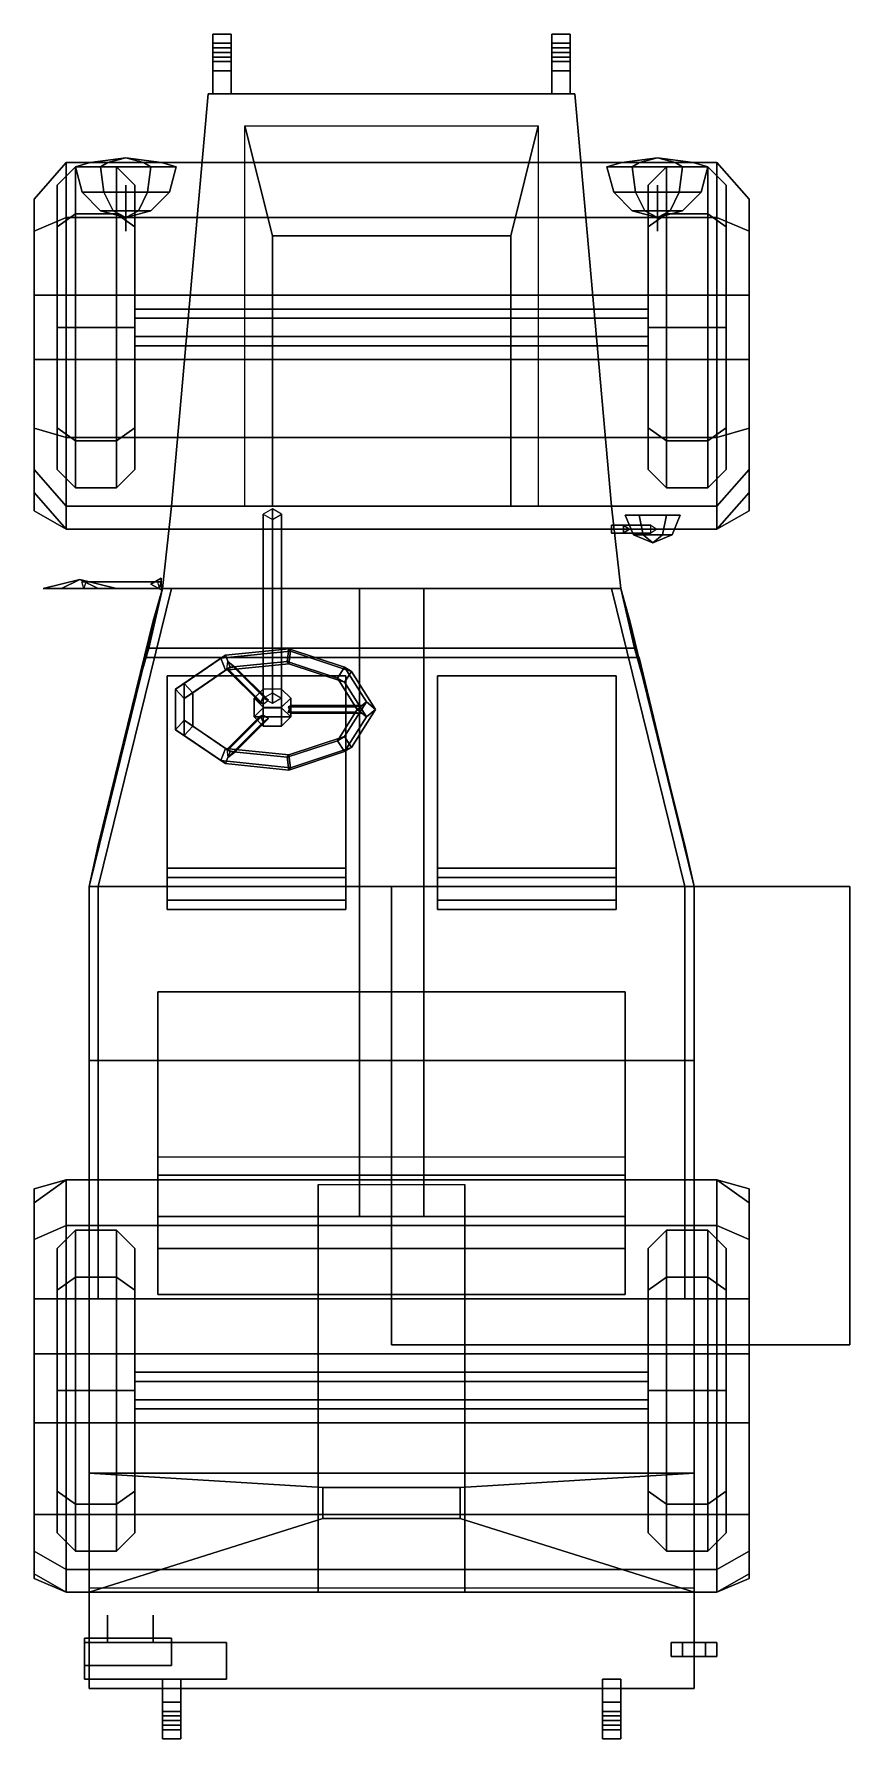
# Model space of a CAD drawing. Header units: millimetres. Extents: x -0.78 to 1, y -1.86 to 1.86.
import ezdxf

# ---------------------------------------------------------------- set-up
doc = ezdxf.new("R2010")
doc.units = ezdxf.units.MM
for name, color, linetype in [('internals', 2, 'Continuous'), ('mudguards', 4, 'Continuous'), ('seats', 3, 'Continuous'), ('tent', 1, 'Continuous'), ('wheels', 2, 'Continuous')]:
    doc.layers.add(name, color=color, linetype=linetype)

msp = doc.modelspace()

# ---------------------------------------------------------------- linework, layer by layer
for points in [[(-0.39, 1.84, 0.7), (-0.39, 1.86, 0.66), (-0.39, 1.83, 0.67), (-0.39, 1.82, 0.69)], [(-0.35, 1.84, 0.7), (-0.35, 1.86, 0.66), (-0.39, 1.86, 0.66), (-0.39, 1.84, 0.7)], [(-0.39, 1.86, 0.66), (-0.39, 1.83, 0.64), (-0.39, 1.81, 0.66), (-0.39, 1.83, 0.67)], [(-0.35, 1.86, 0.66), (-0.35, 1.83, 0.64), (-0.39, 1.83, 0.64), (-0.39, 1.86, 0.66)], [(-0.35, 1.83, 0.67), (-0.35, 1.86, 0.66), (-0.35, 1.84, 0.7), (-0.35, 1.82, 0.69)], [(-0.35, 1.81, 0.66), (-0.35, 1.83, 0.64), (-0.35, 1.86, 0.66), (-0.35, 1.83, 0.67)], [(0.35, 1.86, 0.66), (0.35, 1.83, 0.64), (0.35, 1.81, 0.66), (0.35, 1.83, 0.67)], [(0.39, 1.86, 0.66), (0.39, 1.83, 0.64), (0.35, 1.83, 0.64), (0.35, 1.86, 0.66)], [(0.35, 1.84, 0.7), (0.35, 1.86, 0.66), (0.35, 1.83, 0.67), (0.35, 1.82, 0.69)], [(0.39, 1.84, 0.7), (0.39, 1.86, 0.66), (0.35, 1.86, 0.66), (0.35, 1.84, 0.7)], [(0.39, 1.81, 0.66), (0.39, 1.83, 0.64), (0.39, 1.86, 0.66), (0.39, 1.83, 0.67)], [(0.39, 1.83, 0.67), (0.39, 1.86, 0.66), (0.39, 1.84, 0.7), (0.39, 1.82, 0.69)], [(-0.39, 1.8, 0.71), (-0.39, 1.84, 0.7), (-0.39, 1.82, 0.69), (-0.39, 1.78, 0.7)], [(-0.35, 1.8, 0.71), (-0.35, 1.84, 0.7), (-0.39, 1.84, 0.7), (-0.39, 1.8, 0.71)], [(-0.39, 1.83, 0.67), (-0.39, 1.81, 0.66), (-0.35, 1.81, 0.66), (-0.35, 1.83, 0.67)], [(-0.39, 1.83, 0.64), (-0.39, 1.73, 0.64), (-0.39, 1.73, 0.69), (-0.39, 1.81, 0.66)], [(-0.35, 1.83, 0.64), (-0.35, 1.73, 0.64), (-0.39, 1.73, 0.64), (-0.39, 1.83, 0.64)], [(-0.39, 1.82, 0.69), (-0.39, 1.83, 0.67), (-0.35, 1.83, 0.67), (-0.35, 1.82, 0.69)], [(-0.35, 1.82, 0.69), (-0.35, 1.84, 0.7), (-0.35, 1.8, 0.71), (-0.35, 1.78, 0.7)], [(-0.35, 1.73, 0.69), (-0.35, 1.73, 0.64), (-0.35, 1.83, 0.64), (-0.35, 1.81, 0.66)], [(0.35, 1.8, 0.71), (0.35, 1.84, 0.7), (0.35, 1.82, 0.69), (0.35, 1.78, 0.7)], [(0.39, 1.8, 0.71), (0.39, 1.84, 0.7), (0.35, 1.84, 0.7), (0.35, 1.8, 0.71)], [(0.35, 1.83, 0.64), (0.35, 1.73, 0.64), (0.35, 1.73, 0.69), (0.35, 1.81, 0.66)], [(0.39, 1.83, 0.64), (0.39, 1.73, 0.64), (0.35, 1.73, 0.64), (0.35, 1.83, 0.64)], [(0.35, 1.83, 0.67), (0.35, 1.81, 0.66), (0.39, 1.81, 0.66), (0.39, 1.83, 0.67)], [(0.35, 1.82, 0.69), (0.35, 1.83, 0.67), (0.39, 1.83, 0.67), (0.39, 1.82, 0.69)], [(0.39, 1.82, 0.69), (0.39, 1.84, 0.7), (0.39, 1.8, 0.71), (0.39, 1.78, 0.7)], [(0.39, 1.73, 0.69), (0.39, 1.73, 0.64), (0.39, 1.83, 0.64), (0.39, 1.81, 0.66)], [(-0.39, 1.78, 0.7), (-0.39, 1.82, 0.69), (-0.35, 1.82, 0.69), (-0.35, 1.78, 0.7)], [(-0.39, 1.81, 0.66), (-0.39, 1.73, 0.69), (-0.35, 1.73, 0.69), (-0.35, 1.81, 0.66)], [(-0.35, 1.78, 0.7), (-0.35, 1.8, 0.71), (-0.39, 1.8, 0.71), (-0.39, 1.78, 0.7)], [(0.35, 1.78, 0.7), (0.35, 1.82, 0.69), (0.39, 1.82, 0.69), (0.39, 1.78, 0.7)], [(0.35, 1.81, 0.66), (0.35, 1.73, 0.69), (0.39, 1.73, 0.69), (0.39, 1.81, 0.66)], [(0.39, 1.78, 0.7), (0.39, 1.8, 0.71), (0.35, 1.8, 0.71), (0.35, 1.78, 0.7)], [(-0.4, 1.73, 0.59), (-0.48, 0.83, 0.59), (-0.48, 0.83, 1.05), (-0.4, 1.73, 0.73)], [(0.4, 1.73, 0.59), (0.48, 0.83, 0.59), (-0.48, 0.83, 0.59), (-0.4, 1.73, 0.59)], [(-0.4, 1.73, 0.73), (-0.48, 0.83, 1.05), (0.48, 0.83, 1.05), (0.4, 1.73, 0.73)], [(0.4, 1.73, 0.73), (0.4, 1.73, 0.59), (-0.4, 1.73, 0.59), (-0.4, 1.73, 0.73)], [(0.48, 0.83, 1.05), (0.48, 0.83, 0.59), (0.4, 1.73, 0.59), (0.4, 1.73, 0.73)], [(-0.26, 1.42, 0.33), (-0.26, 0.83, 0.33), (-0.32, 0.83, 0.59), (-0.32, 1.66, 0.59)], [(0.32, 1.66, 0.59), (0.26, 1.42, 0.33), (-0.26, 1.42, 0.33), (-0.32, 1.66, 0.59)], [(0.32, 0.83, 0.59), (0.26, 0.83, 0.33), (0.26, 1.42, 0.33), (0.32, 1.66, 0.59)], [(-0.6189, 1.58, 0.7826), (-0.635, 1.57, 0.7547), (-0.69, 1.57, 0.85), (-0.6578, 1.58, 0.85)], [(-0.6578, 1.58, 0.85), (-0.69, 1.57, 0.85), (-0.635, 1.57, 0.9453), (-0.6189, 1.58, 0.9174)], [(-0.6753, 1.515, 0.85), (-0.69, 1.57, 0.85), (-0.635, 1.57, 0.7547), (-0.6276, 1.515, 0.7675)], [(-0.6276, 1.515, 0.9325), (-0.635, 1.57, 0.9453), (-0.69, 1.57, 0.85), (-0.6753, 1.515, 0.85)], [(-0.58, 1.59, 0.85), (-0.6189, 1.58, 0.7826), (-0.6578, 1.58, 0.85), (-0.58, 1.59, 0.85)], [(-0.58, 1.59, 0.85), (-0.6578, 1.58, 0.85), (-0.6189, 1.58, 0.9174), (-0.58, 1.59, 0.85)], [(-0.5411, 1.58, 0.7826), (-0.525, 1.57, 0.7547), (-0.635, 1.57, 0.7547), (-0.6189, 1.58, 0.7826)], [(-0.6189, 1.58, 0.9174), (-0.635, 1.57, 0.9453), (-0.525, 1.57, 0.9453), (-0.5411, 1.58, 0.9174)], [(-0.6276, 1.515, 0.7675), (-0.635, 1.57, 0.7547), (-0.525, 1.57, 0.7547), (-0.5324, 1.515, 0.7675)], [(-0.5324, 1.515, 0.9325), (-0.525, 1.57, 0.9453), (-0.635, 1.57, 0.9453), (-0.6276, 1.515, 0.9325)], [(-0.58, 1.59, 0.85), (-0.5411, 1.58, 0.7826), (-0.6189, 1.58, 0.7826), (-0.58, 1.59, 0.85)], [(-0.58, 1.59, 0.85), (-0.6189, 1.58, 0.9174), (-0.5411, 1.58, 0.9174), (-0.58, 1.59, 0.85)], [(-0.58, 1.59, 0.85), (-0.5022, 1.58, 0.85), (-0.5411, 1.58, 0.7826), (-0.58, 1.59, 0.85)], [(-0.58, 1.59, 0.85), (-0.5411, 1.58, 0.9174), (-0.5022, 1.58, 0.85), (-0.58, 1.59, 0.85)], [(-0.5022, 1.58, 0.85), (-0.47, 1.57, 0.85), (-0.525, 1.57, 0.7547), (-0.5411, 1.58, 0.7826)], [(-0.5411, 1.58, 0.9174), (-0.525, 1.57, 0.9453), (-0.47, 1.57, 0.85), (-0.5022, 1.58, 0.85)], [(-0.5324, 1.515, 0.7675), (-0.525, 1.57, 0.7547), (-0.47, 1.57, 0.85), (-0.4847, 1.515, 0.85)], [(-0.4847, 1.515, 0.85), (-0.47, 1.57, 0.85), (-0.525, 1.57, 0.9453), (-0.5324, 1.515, 0.9325)], [(0.5022, 1.58, 0.85), (0.47, 1.57, 0.85), (0.525, 1.57, 0.9453), (0.5411, 1.58, 0.9174)], [(0.5411, 1.58, 0.7826), (0.525, 1.57, 0.7547), (0.47, 1.57, 0.85), (0.5022, 1.58, 0.85)], [(0.4847, 1.515, 0.85), (0.47, 1.57, 0.85), (0.525, 1.57, 0.7547), (0.5324, 1.515, 0.7675)], [(0.5324, 1.515, 0.9325), (0.525, 1.57, 0.9453), (0.47, 1.57, 0.85), (0.4847, 1.515, 0.85)], [(0.58, 1.59, 0.85), (0.5022, 1.58, 0.85), (0.5411, 1.58, 0.9174), (0.58, 1.59, 0.85)], [(0.58, 1.59, 0.85), (0.5411, 1.58, 0.7826), (0.5022, 1.58, 0.85), (0.58, 1.59, 0.85)], [(0.5411, 1.58, 0.9174), (0.525, 1.57, 0.9453), (0.635, 1.57, 0.9453), (0.6189, 1.58, 0.9174)], [(0.6189, 1.58, 0.7826), (0.635, 1.57, 0.7547), (0.525, 1.57, 0.7547), (0.5411, 1.58, 0.7826)], [(0.5324, 1.515, 0.7675), (0.525, 1.57, 0.7547), (0.635, 1.57, 0.7547), (0.6276, 1.515, 0.7675)], [(0.6276, 1.515, 0.9325), (0.635, 1.57, 0.9453), (0.525, 1.57, 0.9453), (0.5324, 1.515, 0.9325)], [(0.58, 1.59, 0.85), (0.5411, 1.58, 0.9174), (0.6189, 1.58, 0.9174), (0.58, 1.59, 0.85)], [(0.58, 1.59, 0.85), (0.6189, 1.58, 0.7826), (0.5411, 1.58, 0.7826), (0.58, 1.59, 0.85)], [(0.58, 1.59, 0.85), (0.6189, 1.58, 0.9174), (0.6578, 1.58, 0.85), (0.58, 1.59, 0.85)], [(0.58, 1.59, 0.85), (0.6578, 1.58, 0.85), (0.6189, 1.58, 0.7826), (0.58, 1.59, 0.85)], [(0.6189, 1.58, 0.9174), (0.635, 1.57, 0.9453), (0.69, 1.57, 0.85), (0.6578, 1.58, 0.85)], [(0.6578, 1.58, 0.85), (0.69, 1.57, 0.85), (0.635, 1.57, 0.7547), (0.6189, 1.58, 0.7826)], [(0.6276, 1.515, 0.7675), (0.635, 1.57, 0.7547), (0.69, 1.57, 0.85), (0.6753, 1.515, 0.85)], [(0.6753, 1.515, 0.85), (0.69, 1.57, 0.85), (0.635, 1.57, 0.9453), (0.6276, 1.515, 0.9325)], [(-0.58, 1.53, 0.64), (-0.58, 1.43, 0.73), (-0.58, 1.48, 0.8), (-0.58, 1.53, 0.77)], [(-0.58, 1.43, 0.73), (-0.58, 1.53, 0.64), (-0.58, 1.53, 0.77), (-0.58, 1.48, 0.8)], [(0.58, 1.43, 0.73), (0.58, 1.53, 0.64), (0.58, 1.53, 0.77), (0.58, 1.48, 0.8)], [(0.58, 1.53, 0.64), (0.58, 1.43, 0.73), (0.58, 1.48, 0.8), (0.58, 1.53, 0.77)], [(-0.635, 1.4747, 0.85), (-0.6753, 1.515, 0.85), (-0.6276, 1.515, 0.7675), (-0.6075, 1.4747, 0.8024)], [(-0.6075, 1.4747, 0.8976), (-0.6276, 1.515, 0.9325), (-0.6753, 1.515, 0.85), (-0.635, 1.4747, 0.85)], [(-0.6075, 1.4747, 0.8024), (-0.6276, 1.515, 0.7675), (-0.5324, 1.515, 0.7675), (-0.5525, 1.4747, 0.8024)], [(-0.5525, 1.4747, 0.8976), (-0.5324, 1.515, 0.9325), (-0.6276, 1.515, 0.9325), (-0.6075, 1.4747, 0.8976)], [(-0.5525, 1.4747, 0.8024), (-0.5324, 1.515, 0.7675), (-0.4847, 1.515, 0.85), (-0.525, 1.4747, 0.85)], [(-0.525, 1.4747, 0.85), (-0.4847, 1.515, 0.85), (-0.5324, 1.515, 0.9325), (-0.5525, 1.4747, 0.8976)], [(0.525, 1.4747, 0.85), (0.4847, 1.515, 0.85), (0.5324, 1.515, 0.7675), (0.5525, 1.4747, 0.8024)], [(0.5525, 1.4747, 0.8976), (0.5324, 1.515, 0.9325), (0.4847, 1.515, 0.85), (0.525, 1.4747, 0.85)], [(0.5525, 1.4747, 0.8024), (0.5324, 1.515, 0.7675), (0.6276, 1.515, 0.7675), (0.6075, 1.4747, 0.8024)], [(0.6075, 1.4747, 0.8976), (0.6276, 1.515, 0.9325), (0.5324, 1.515, 0.9325), (0.5525, 1.4747, 0.8976)], [(0.6075, 1.4747, 0.8024), (0.6276, 1.515, 0.7675), (0.6753, 1.515, 0.85), (0.635, 1.4747, 0.85)], [(0.635, 1.4747, 0.85), (0.6753, 1.515, 0.85), (0.6276, 1.515, 0.9325), (0.6075, 1.4747, 0.8976)], [(-0.58, 1.46, 0.85), (-0.635, 1.4747, 0.85), (-0.6075, 1.4747, 0.8024), (-0.58, 1.46, 0.85)], [(-0.58, 1.46, 0.85), (-0.6075, 1.4747, 0.8976), (-0.635, 1.4747, 0.85), (-0.58, 1.46, 0.85)], [(-0.58, 1.46, 0.85), (-0.6075, 1.4747, 0.8024), (-0.5525, 1.4747, 0.8024), (-0.58, 1.46, 0.85)], [(-0.58, 1.46, 0.85), (-0.5525, 1.4747, 0.8976), (-0.6075, 1.4747, 0.8976), (-0.58, 1.46, 0.85)], [(-0.58, 1.46, 0.85), (-0.5525, 1.4747, 0.8024), (-0.525, 1.4747, 0.85), (-0.58, 1.46, 0.85)], [(-0.58, 1.46, 0.85), (-0.525, 1.4747, 0.85), (-0.5525, 1.4747, 0.8976), (-0.58, 1.46, 0.85)], [(0.58, 1.46, 0.85), (0.525, 1.4747, 0.85), (0.5525, 1.4747, 0.8024), (0.58, 1.46, 0.85)], [(0.58, 1.46, 0.85), (0.5525, 1.4747, 0.8976), (0.525, 1.4747, 0.85), (0.58, 1.46, 0.85)], [(0.58, 1.46, 0.85), (0.5525, 1.4747, 0.8024), (0.6075, 1.4747, 0.8024), (0.58, 1.46, 0.85)], [(0.58, 1.46, 0.85), (0.6075, 1.4747, 0.8976), (0.5525, 1.4747, 0.8976), (0.58, 1.46, 0.85)], [(0.58, 1.46, 0.85), (0.6075, 1.4747, 0.8024), (0.635, 1.4747, 0.85), (0.58, 1.46, 0.85)], [(0.58, 1.46, 0.85), (0.635, 1.4747, 0.85), (0.6075, 1.4747, 0.8976), (0.58, 1.46, 0.85)], [(0.26, 1.42, 0.33), (0.26, 0.83, 0.33), (-0.26, 0.83, 0.33), (-0.26, 1.42, 0.33)], [(-0.48, 0.83, 0.33), (-0.5, 0.65, 0.33), (-0.5, 0.65, 1.11), (-0.48, 0.83, 1.05)], [(0.48, 0.83, 0.33), (0.5, 0.65, 0.33), (-0.5, 0.65, 0.33), (-0.48, 0.83, 0.33)], [(-0.48, 0.83, 1.05), (-0.5, 0.65, 1.11), (0.5, 0.65, 1.11), (0.48, 0.83, 1.05)], [(0.48, 0.83, 0.59), (0.48, 0.83, 0.33), (-0.48, 0.83, 0.33), (-0.48, 0.83, 0.59)], [(-0.28, 0.411, 0.9613), (-0.26, 0.4224, 0.9777), (-0.26, 0.8238, 0.6967), (-0.28, 0.8123, 0.6803)], [(-0.26, 0.4224, 0.9777), (-0.24, 0.411, 0.9613), (-0.24, 0.8123, 0.6803), (-0.26, 0.8238, 0.6967)], [(0.5, 0.65, 1.11), (0.5, 0.65, 0.33), (0.48, 0.83, 0.33), (0.48, 0.83, 1.05)], [(-0.26, 0.3995, 0.9449), (-0.28, 0.411, 0.9613), (-0.28, 0.8123, 0.6803), (-0.26, 0.8009, 0.6639)], [(-0.24, 0.411, 0.9613), (-0.26, 0.3995, 0.9449), (-0.26, 0.8009, 0.6639), (-0.24, 0.8123, 0.6803)], [(0.5057, 0.7713, 0.9686), (0.5057, 0.7887, 0.9686), (0.48, 0.7887, 0.975), (0.48, 0.7713, 0.975)], [(0.5057, 0.7887, 0.9686), (0.5187, 0.78, 0.9611), (0.48, 0.78, 0.96), (0.48, 0.7887, 0.975)], [(0.5187, 0.78, 0.9611), (0.5057, 0.7887, 0.9686), (0.5657, 0.7887, 1.0725), (0.5787, 0.78, 1.065)], [(0.5057, 0.7887, 0.9686), (0.5057, 0.7713, 0.9686), (0.5657, 0.7713, 1.0725), (0.5657, 0.7887, 1.0725)], [(0.5276, 0.7676, 1.1), (0.51, 0.81, 1.1), (0.54, 0.81, 1.048), (0.5488, 0.7676, 1.0633)], [(0.5488, 0.7676, 1.1367), (0.54, 0.81, 1.152), (0.51, 0.81, 1.1), (0.5276, 0.7676, 1.1)], [(0.6, 0.81, 1.152), (0.63, 0.81, 1.1), (0.51, 0.81, 1.1), (0.54, 0.81, 1.152)], [(0.63, 0.81, 1.1), (0.6, 0.81, 1.048), (0.54, 0.81, 1.048), (0.51, 0.81, 1.1)], [(0.5488, 0.7676, 1.0633), (0.54, 0.81, 1.048), (0.6, 0.81, 1.048), (0.5912, 0.7676, 1.0633)], [(0.5912, 0.7676, 1.1367), (0.6, 0.81, 1.152), (0.54, 0.81, 1.152), (0.5488, 0.7676, 1.1367)], [(0.5912, 0.7676, 1.0633), (0.6, 0.81, 1.048), (0.63, 0.81, 1.1), (0.6124, 0.7676, 1.1)], [(0.6124, 0.7676, 1.1), (0.63, 0.81, 1.1), (0.6, 0.81, 1.152), (0.5912, 0.7676, 1.1367)], [(0.5187, 0.78, 0.9611), (0.5057, 0.7713, 0.9686), (0.48, 0.7713, 0.975), (0.48, 0.78, 0.96)], [(0.5057, 0.7713, 0.9686), (0.5187, 0.78, 0.9611), (0.5787, 0.78, 1.065), (0.5657, 0.7713, 1.0725)], [(0.57, 0.75, 1.1), (0.5276, 0.7676, 1.1), (0.5488, 0.7676, 1.0633), (0.57, 0.75, 1.1)], [(0.57, 0.75, 1.1), (0.5488, 0.7676, 1.1367), (0.5276, 0.7676, 1.1), (0.57, 0.75, 1.1)], [(0.57, 0.75, 1.1), (0.5488, 0.7676, 1.0633), (0.5912, 0.7676, 1.0633), (0.57, 0.75, 1.1)], [(0.57, 0.75, 1.1), (0.5912, 0.7676, 1.1367), (0.5488, 0.7676, 1.1367), (0.57, 0.75, 1.1)], [(0.57, 0.75, 1.1), (0.5912, 0.7676, 1.0633), (0.6124, 0.7676, 1.1), (0.57, 0.75, 1.1)], [(0.57, 0.75, 1.1), (0.6124, 0.7676, 1.1), (0.5912, 0.7676, 1.1367), (0.57, 0.75, 1.1)], [(-0.72, 0.65, 1.1707), (-0.76, 0.65, 1.24), (-0.68, 0.67, 1.24)], [(-0.76, 0.65, 1.24), (-0.72, 0.65, 1.3093), (-0.68, 0.67, 1.24)], [(-0.64, 0.65, 1.1707), (-0.72, 0.65, 1.1707), (-0.68, 0.67, 1.24)], [(-0.72, 0.65, 1.3093), (-0.64, 0.65, 1.3093), (-0.68, 0.67, 1.24)], [(-0.6, 0.65, 1.24), (-0.64, 0.65, 1.1707), (-0.68, 0.67, 1.24)], [(-0.64, 0.65, 1.3093), (-0.6, 0.65, 1.24), (-0.68, 0.67, 1.24)], [(-0.5025, 0.673, 1.05), (-0.525, 0.66, 1.05), (-0.525, 0.66, 1.15), (-0.5025, 0.673, 1.15)], [(-0.525, 0.66, 1.15), (-0.5025, 0.647, 1.15), (-0.5025, 0.673, 1.15)], [(-0.5025, 0.673, 1.05), (-0.5025, 0.673, 1.05), (-0.5025, 0.647, 1.05), (-0.525, 0.66, 1.05)], [(-0.5025, 0.647, 1.05), (-0.5025, 0.673, 1.05), (-0.5025, 0.673, 1.15), (-0.5025, 0.647, 1.15)], [(-0.6, 0.65, 1.24), (-0.64, 0.65, 1.3093), (-0.72, 0.65, 1.3093), (-0.76, 0.65, 1.24)], [(-0.64, 0.65, 1.1707), (-0.6, 0.65, 1.24), (-0.76, 0.65, 1.24), (-0.72, 0.65, 1.1707)], [(-0.5025, 0.665, 1.1475), (-0.5111, 0.665, 1.1325), (-0.6757, 0.665, 1.2275), (-0.667, 0.665, 1.2425)], [(-0.5111, 0.665, 1.1325), (-0.5068, 0.65, 1.14), (-0.6713, 0.65, 1.235), (-0.6757, 0.665, 1.2275)], [(-0.5068, 0.65, 1.14), (-0.5025, 0.665, 1.1475), (-0.667, 0.665, 1.2425), (-0.6713, 0.65, 1.235)], [(0.5, 0.65, 0.33), (0.66, 0, 0.33), (-0.66, 0, 0.33), (-0.5, 0.65, 0.33)], [(-0.5, 0.65, 0.33), (-0.66, 0, 0.33), (-0.66, 0, 1.11), (-0.5, 0.65, 1.11)], [(-0.525, 0.66, 1.05), (-0.5025, 0.647, 1.05), (-0.5025, 0.647, 1.15), (-0.525, 0.66, 1.15)], [(0.5, 0.65, 1.11), (0.66, 0, 1.11), (0.66, 0, 0.33), (0.5, 0.65, 0.33)], [(-0.4526, 0.443, 1.0245), (-0.4714, 0.4305, 1.0416), (-0.3725, 0.4981, 1.1381), (-0.3625, 0.5046, 1.1125)], [(-0.4714, 0.4305, 1.0416), (-0.4526, 0.4102, 1.0474), (-0.3625, 0.4718, 1.1354), (-0.3725, 0.4981, 1.1381)], [(-0.4338, 0.4227, 1.0304), (-0.4526, 0.443, 1.0245), (-0.3625, 0.5046, 1.1125), (-0.3525, 0.4783, 1.1098)], [(-0.3625, 0.5046, 1.1125), (-0.3725, 0.4981, 1.1381), (-0.2209, 0.5135, 1.16), (-0.2244, 0.5186, 1.1324)], [(-0.3725, 0.4981, 1.1381), (-0.3625, 0.4718, 1.1354), (-0.2244, 0.4858, 1.1554), (-0.2209, 0.5135, 1.16)], [(-0.3525, 0.4783, 1.1098), (-0.3625, 0.5046, 1.1125), (-0.2244, 0.5186, 1.1324), (-0.2279, 0.4909, 1.1278)], [(-0.3625, 0.4718, 1.1354), (-0.3525, 0.4783, 1.1098), (-0.2279, 0.4909, 1.1278), (-0.2244, 0.4858, 1.1554)], [(-0.3593, 0.4736, 1.1031), (-0.3575, 0.4914, 1.1111), (-0.28, 0.4144, 1.0012), (-0.2858, 0.4005, 0.9987)], [(-0.3575, 0.4914, 1.1111), (-0.342, 0.4793, 1.1113), (-0.2685, 0.4063, 1.0069), (-0.28, 0.4144, 1.0012)], [(-0.2279, 0.4909, 1.1278), (-0.2244, 0.5186, 1.1324), (-0.103, 0.4783, 1.075), (-0.1183, 0.4546, 1.0759)], [(-0.2244, 0.4858, 1.1554), (-0.2279, 0.4909, 1.1278), (-0.1183, 0.4546, 1.0759), (-0.103, 0.4456, 1.0979)], [(-0.2244, 0.5186, 1.1324), (-0.2209, 0.5135, 1.16), (-0.0876, 0.4693, 1.097), (-0.103, 0.4783, 1.075)], [(-0.2209, 0.5135, 1.16), (-0.2244, 0.4858, 1.1554), (-0.103, 0.4456, 1.0979), (-0.0876, 0.4693, 1.097)], [(-0.4526, 0.4102, 1.0474), (-0.4338, 0.4227, 1.0304), (-0.3525, 0.4783, 1.1098), (-0.3625, 0.4718, 1.1354)], [(-0.3575, 0.4751, 1.1226), (-0.3593, 0.4736, 1.1031), (-0.2858, 0.4005, 0.9987), (-0.28, 0.3981, 1.0126)], [(-0.342, 0.4793, 1.1113), (-0.3575, 0.4751, 1.1226), (-0.28, 0.3981, 1.0126), (-0.2685, 0.4063, 1.0069)], [(-0.1183, 0.4546, 1.0759), (-0.103, 0.4783, 1.075), (-0.055, 0.4028, 0.9671), (-0.075, 0.3864, 0.9785)], [(-0.103, 0.4456, 1.0979), (-0.1183, 0.4546, 1.0759), (-0.075, 0.3864, 0.9785), (-0.055, 0.37, 0.99)], [(-0.103, 0.4783, 1.075), (-0.0876, 0.4693, 1.097), (-0.035, 0.3864, 0.9785), (-0.055, 0.4028, 0.9671)], [(-0.0876, 0.4693, 1.097), (-0.103, 0.4456, 1.0979), (-0.055, 0.37, 0.99), (-0.035, 0.3864, 0.9785)], [(-0.4526, 0.3626, 0.9096), (-0.4714, 0.3422, 0.9155), (-0.4714, 0.4305, 1.0416), (-0.4526, 0.443, 1.0245)], [(-0.4714, 0.3422, 0.9155), (-0.4526, 0.3298, 0.9326), (-0.4526, 0.4102, 1.0474), (-0.4714, 0.4305, 1.0416)], [(-0.4338, 0.3501, 0.9267), (-0.4526, 0.3626, 0.9096), (-0.4526, 0.443, 1.0245), (-0.4338, 0.4227, 1.0304)], [(-0.4526, 0.3298, 0.9326), (-0.4338, 0.3501, 0.9267), (-0.4338, 0.4227, 1.0304), (-0.4526, 0.4102, 1.0474)], [(-0.3, 0.37, 0.99), (-0.28, 0.3899, 1.0184), (-0.28, 0.4308, 0.9897), (-0.3, 0.411, 0.9613)], [(-0.28, 0.3501, 0.9616), (-0.3, 0.37, 0.99), (-0.3, 0.411, 0.9613), (-0.28, 0.3911, 0.9329)], [(-0.28, 0.3899, 1.0184), (-0.24, 0.3899, 1.0184), (-0.24, 0.4308, 0.9897), (-0.28, 0.4308, 0.9897)], [(-0.24, 0.3899, 1.0184), (-0.22, 0.37, 0.99), (-0.22, 0.411, 0.9613), (-0.24, 0.4308, 0.9897)], [(-0.22, 0.37, 0.99), (-0.24, 0.3501, 0.9616), (-0.24, 0.3911, 0.9329), (-0.22, 0.411, 0.9613)], [(-0.3575, 0.2977, 0.8345), (-0.3593, 0.2992, 0.854), (-0.2858, 0.3722, 0.9583), (-0.28, 0.3747, 0.9444)], [(-0.3593, 0.2992, 0.854), (-0.3575, 0.2813, 0.8459), (-0.28, 0.3583, 0.9559), (-0.2858, 0.3722, 0.9583)], [(-0.342, 0.2934, 0.8458), (-0.3575, 0.2977, 0.8345), (-0.28, 0.3747, 0.9444), (-0.2685, 0.3665, 0.9502)], [(-0.3, 0.37, 0.99), (-0.22, 0.37, 0.99), (-0.24, 0.3899, 1.0184), (-0.28, 0.3899, 1.0184)], [(-0.24, 0.3501, 0.9616), (-0.28, 0.3501, 0.9616), (-0.28, 0.3911, 0.9329), (-0.24, 0.3911, 0.9329)], [(-0.0786, 0.3921, 0.9867), (-0.065, 0.3946, 0.9728), (-0.22, 0.3946, 0.9728), (-0.2258, 0.3921, 0.9867)], [(-0.065, 0.3946, 0.9728), (-0.0786, 0.3806, 0.9703), (-0.2258, 0.3806, 0.9703), (-0.22, 0.3946, 0.9728)], [(-0.065, 0.3782, 0.9843), (-0.0786, 0.3921, 0.9867), (-0.2258, 0.3921, 0.9867), (-0.22, 0.3782, 0.9843)], [(-0.0786, 0.3806, 0.9703), (-0.065, 0.3782, 0.9843), (-0.22, 0.3782, 0.9843), (-0.2258, 0.3806, 0.9703)], [(-0.075, 0.3864, 0.9785), (-0.055, 0.4028, 0.9671), (-0.103, 0.3272, 0.8591), (-0.1183, 0.3182, 0.8811)], [(-0.055, 0.37, 0.99), (-0.075, 0.3864, 0.9785), (-0.1183, 0.3182, 0.8811), (-0.103, 0.2944, 0.8821)], [(-0.055, 0.4028, 0.9671), (-0.035, 0.3864, 0.9785), (-0.0876, 0.3034, 0.8601), (-0.103, 0.3272, 0.8591)], [(-0.035, 0.3864, 0.9785), (-0.055, 0.37, 0.99), (-0.103, 0.2944, 0.8821), (-0.0876, 0.3034, 0.8601)], [(-0.3625, 0.3009, 0.8216), (-0.3725, 0.2746, 0.8189), (-0.4714, 0.3422, 0.9155), (-0.4526, 0.3626, 0.9096)], [(-0.3725, 0.2746, 0.8189), (-0.3625, 0.2682, 0.8446), (-0.4526, 0.3298, 0.9326), (-0.4714, 0.3422, 0.9155)], [(-0.3525, 0.2945, 0.8473), (-0.3625, 0.3009, 0.8216), (-0.4526, 0.3626, 0.9096), (-0.4338, 0.3501, 0.9267)], [(-0.3625, 0.2682, 0.8446), (-0.3525, 0.2945, 0.8473), (-0.4338, 0.3501, 0.9267), (-0.4526, 0.3298, 0.9326)], [(-0.3575, 0.2813, 0.8459), (-0.342, 0.2934, 0.8458), (-0.2685, 0.3665, 0.9502), (-0.28, 0.3583, 0.9559)], [(-0.28, 0.3501, 0.9616), (-0.24, 0.3501, 0.9616), (-0.22, 0.37, 0.99), (-0.3, 0.37, 0.99)], [(-0.2244, 0.287, 0.8017), (-0.2209, 0.2593, 0.797), (-0.3725, 0.2746, 0.8189), (-0.3625, 0.3009, 0.8216)], [(-0.2279, 0.2819, 0.8293), (-0.2244, 0.287, 0.8017), (-0.3625, 0.3009, 0.8216), (-0.3525, 0.2945, 0.8473)], [(-0.1183, 0.3182, 0.8811), (-0.103, 0.3272, 0.8591), (-0.2244, 0.287, 0.8017), (-0.2279, 0.2819, 0.8293)], [(-0.103, 0.2944, 0.8821), (-0.1183, 0.3182, 0.8811), (-0.2279, 0.2819, 0.8293), (-0.2244, 0.2542, 0.8246)], [(-0.103, 0.3272, 0.8591), (-0.0876, 0.3034, 0.8601), (-0.2209, 0.2593, 0.797), (-0.2244, 0.287, 0.8017)], [(-0.0876, 0.3034, 0.8601), (-0.103, 0.2944, 0.8821), (-0.2244, 0.2542, 0.8246), (-0.2209, 0.2593, 0.797)], [(-0.2209, 0.2593, 0.797), (-0.2244, 0.2542, 0.8246), (-0.3625, 0.2682, 0.8446), (-0.3725, 0.2746, 0.8189)], [(-0.2244, 0.2542, 0.8246), (-0.2279, 0.2819, 0.8293), (-0.3525, 0.2945, 0.8473), (-0.3625, 0.2682, 0.8446)], [(0.66, 0, 0.33), (0.66, -0.64, 0.33), (-0.66, -0.64, 0.33), (-0.66, 0, 0.33)], [(-0.66, 0, 0.33), (-0.66, -0.64, 0.33), (-0.66, -0.64, 0.46), (-0.66, 0, 1.11)], [(-0.66, -0.64, 0.46), (-0.66, -0.74, 0.66), (-0.66, -0.9, 1.11), (-0.66, 0, 1.11)], [(1, 0, -1.73), (1, 0, -2.73), (0, 0, -2.73), (0, 0, -1.73)], [(1, 0, -2.73), (1, -1, -2.73), (0, -1, -2.73), (0, 0, -2.73)], [(0, 0, -2.73), (0, -1, -2.73), (0, -1, -1.73), (0, 0, -1.73)], [(0, 0, -1.73), (0, -1, -1.73), (1, -1, -1.73), (1, 0, -1.73)], [(0.66, 0, 1.11), (0.66, -0.64, 0.46), (0.66, -0.64, 0.33), (0.66, 0, 0.33)], [(0.66, -0.9, 1.11), (0.66, -0.74, 0.66), (0.66, -0.64, 0.46), (0.66, 0, 1.11)], [(1, -1, -1.73), (1, -1, -2.73), (1, 0, -2.73), (1, 0, -1.73)], [(-0.16, -0.65, 0.33), (-0.16, -1.54, 0.33), (-0.16, -1.54, 0.51), (-0.16, -0.72, 0.51)], [(0.16, -0.65, 0.33), (0.16, -1.54, 0.33), (-0.16, -1.54, 0.33), (-0.16, -0.65, 0.33)], [(0.16, -1.54, 0.51), (0.16, -1.54, 0.33), (0.16, -0.65, 0.33), (0.16, -0.72, 0.51)], [(-0.66, -0.74, 0.66), (-0.66, -0.9, 0.78), (-0.66, -0.9, 1.11)], [(0.66, -0.9, 1.11), (0.66, -0.9, 0.78), (0.66, -0.74, 0.66), (0.66, -0.9, 1.11)], [(-0.66, -1.09, 0.82), (-0.66, -1.54, 1.11), (-0.66, -0.9, 1.11), (-0.66, -0.9, 0.78)], [(-0.66, -0.9, 1.11), (-0.66, -1.54, 1.11), (0.66, -1.54, 1.11), (0.66, -0.9, 1.11)], [(0.66, -0.9, 1.11), (0.66, -1.54, 1.11), (0.66, -1.09, 0.82), (0.66, -0.9, 0.78)], [(0, -1, -1.73), (0, -1, -2.73), (1, -1, -2.73), (1, -1, -1.73)], [(-0.66, -1.4, 0.69), (-0.66, -1.75, 0.69), (-0.66, -1.54, 1.11), (-0.66, -1.09, 0.82)], [(0.66, -1.54, 1.11), (0.66, -1.75, 0.69), (0.66, -1.4, 0.69), (0.66, -1.09, 0.82)], [(-0.66, -1.53, 0.51), (-0.66, -1.75, 0.51), (-0.66, -1.75, 0.69), (-0.66, -1.4, 0.69)], [(0.66, -1.75, 0.69), (0.66, -1.75, 0.51), (0.66, -1.53, 0.51), (0.66, -1.4, 0.69)], [(0.66, -1.53, 0.51), (0.66, -1.75, 0.51), (-0.66, -1.75, 0.51), (-0.66, -1.53, 0.51)], [(-0.66, -1.54, 1.11), (-0.66, -1.75, 0.69), (0.66, -1.75, 0.69), (0.66, -1.54, 1.11)], [(-0.16, -1.54, 0.51), (-0.16, -1.54, 0.33), (0.16, -1.54, 0.33), (0.16, -1.54, 0.51)], [(-0.62, -1.65, 0.96), (-0.62, -1.64, 0.91), (-0.62, -1.59, 1.01), (-0.62, -1.65, 1.02)], [(-0.62, -1.64, 0.91), (-0.62, -1.65, 0.96), (-0.62, -1.65, 1.02), (-0.62, -1.59, 1.01)], [(-0.52, -1.64, 0.91), (-0.52, -1.65, 0.96), (-0.52, -1.65, 1.02), (-0.52, -1.59, 1.01)], [(-0.52, -1.65, 0.96), (-0.52, -1.64, 0.91), (-0.52, -1.59, 1.01), (-0.52, -1.65, 1.02)], [(0.66, -1.65, 0.96), (0.66, -1.64, 0.91), (0.66, -1.59, 1.01), (0.66, -1.65, 1.02)], [(0.66, -1.64, 0.91), (0.66, -1.65, 0.96), (0.66, -1.65, 1.02), (0.66, -1.59, 1.01)], [(-0.48, -1.64, 0.95), (-0.48, -1.7, 0.95), (-0.67, -1.7, 0.95), (-0.67, -1.64, 0.95)], [(-0.67, -1.7, 1.04), (-0.48, -1.7, 1.04), (-0.48, -1.64, 1.04), (-0.67, -1.64, 1.04)], [(-0.67, -1.64, 1.04), (-0.48, -1.64, 1.04), (-0.48, -1.64, 0.95), (-0.67, -1.64, 0.95)], [(-0.67, -1.64, 0.95), (-0.67, -1.7, 0.95), (-0.67, -1.7, 1.04), (-0.67, -1.64, 1.04)], [(-0.67, -1.73, 0.76), (-0.67, -1.65, 0.93), (-0.36, -1.65, 0.93), (-0.36, -1.73, 0.76)], [(-0.67, -1.65, 0.93), (-0.67, -1.73, 0.76), (-0.36, -1.73, 0.76), (-0.36, -1.65, 0.93)], [(-0.48, -1.64, 1.04), (-0.48, -1.7, 1.04), (-0.48, -1.7, 0.95), (-0.48, -1.64, 0.95)], [(0.635, -1.65, 1.0433), (0.61, -1.65, 1), (0.61, -1.68, 1), (0.635, -1.68, 1.0433)], [(0.61, -1.65, 1), (0.635, -1.65, 0.9567), (0.635, -1.68, 0.9567), (0.61, -1.68, 1)], [(0.71, -1.65, 1), (0.61, -1.65, 1), (0.635, -1.65, 1.0433), (0.685, -1.65, 1.0433)], [(0.685, -1.65, 0.9567), (0.635, -1.65, 0.9567), (0.61, -1.65, 1), (0.71, -1.65, 1)], [(0.685, -1.65, 1.0433), (0.635, -1.65, 1.0433), (0.635, -1.68, 1.0433), (0.685, -1.68, 1.0433)], [(0.635, -1.65, 0.9567), (0.685, -1.65, 0.9567), (0.685, -1.68, 0.9567), (0.635, -1.68, 0.9567)], [(0.71, -1.65, 1), (0.685, -1.65, 1.0433), (0.685, -1.68, 1.0433), (0.71, -1.68, 1)], [(0.685, -1.65, 0.9567), (0.71, -1.65, 1), (0.71, -1.68, 1), (0.685, -1.68, 0.9567)], [(-0.67, -1.7, 0.95), (-0.48, -1.7, 0.95), (-0.48, -1.7, 1.04), (-0.67, -1.7, 1.04)], [(0.685, -1.68, 1.0433), (0.635, -1.68, 1.0433), (0.61, -1.68, 1), (0.71, -1.68, 1)], [(0.71, -1.68, 1), (0.61, -1.68, 1), (0.635, -1.68, 0.9567), (0.685, -1.68, 0.9567)], [(-0.46, -1.81, 0.68), (-0.46, -1.73, 0.71), (-0.5, -1.73, 0.71), (-0.5, -1.81, 0.68)], [(-0.5, -1.73, 0.71), (-0.5, -1.73, 0.66), (-0.5, -1.83, 0.66), (-0.5, -1.81, 0.68)], [(-0.5, -1.83, 0.66), (-0.5, -1.73, 0.66), (-0.46, -1.73, 0.66), (-0.46, -1.83, 0.66)], [(-0.46, -1.83, 0.66), (-0.46, -1.73, 0.66), (-0.46, -1.73, 0.71), (-0.46, -1.81, 0.68)], [(0.5, -1.81, 0.68), (0.5, -1.73, 0.71), (0.46, -1.73, 0.71), (0.46, -1.81, 0.68)], [(0.46, -1.73, 0.71), (0.46, -1.73, 0.66), (0.46, -1.83, 0.66), (0.46, -1.81, 0.68)], [(0.46, -1.83, 0.66), (0.46, -1.73, 0.66), (0.5, -1.73, 0.66), (0.5, -1.83, 0.66)], [(0.5, -1.83, 0.66), (0.5, -1.73, 0.66), (0.5, -1.73, 0.71), (0.5, -1.81, 0.68)], [(-0.66, -1.75, 0.69), (-0.66, -1.75, 0.51), (0.66, -1.75, 0.51), (0.66, -1.75, 0.69)], [(-0.46, -1.78, 0.72), (-0.46, -1.82, 0.71), (-0.5, -1.82, 0.71), (-0.5, -1.78, 0.72)], [(-0.5, -1.82, 0.71), (-0.5, -1.84, 0.72), (-0.5, -1.8, 0.73), (-0.5, -1.78, 0.72)], [(-0.5, -1.78, 0.72), (-0.5, -1.8, 0.73), (-0.46, -1.8, 0.73), (-0.46, -1.78, 0.72)], [(-0.46, -1.8, 0.73), (-0.46, -1.84, 0.72), (-0.46, -1.82, 0.71), (-0.46, -1.78, 0.72)], [(0.46, -1.78, 0.72), (0.46, -1.8, 0.73), (0.5, -1.8, 0.73), (0.5, -1.78, 0.72)], [(0.5, -1.78, 0.72), (0.5, -1.82, 0.71), (0.46, -1.82, 0.71), (0.46, -1.78, 0.72)], [(0.46, -1.82, 0.71), (0.46, -1.84, 0.72), (0.46, -1.8, 0.73), (0.46, -1.78, 0.72)], [(0.5, -1.8, 0.73), (0.5, -1.84, 0.72), (0.5, -1.82, 0.71), (0.5, -1.78, 0.72)], [(-0.5, -1.8, 0.73), (-0.5, -1.84, 0.72), (-0.46, -1.84, 0.72), (-0.46, -1.8, 0.73)], [(-0.5, -1.81, 0.68), (-0.5, -1.83, 0.66), (-0.5, -1.86, 0.68), (-0.5, -1.83, 0.69)], [(-0.46, -1.83, 0.69), (-0.46, -1.81, 0.68), (-0.5, -1.81, 0.68), (-0.5, -1.83, 0.69)], [(-0.5, -1.83, 0.69), (-0.5, -1.86, 0.68), (-0.5, -1.84, 0.72), (-0.5, -1.82, 0.71)], [(-0.46, -1.82, 0.71), (-0.46, -1.83, 0.69), (-0.5, -1.83, 0.69), (-0.5, -1.82, 0.71)], [(-0.46, -1.86, 0.68), (-0.46, -1.83, 0.66), (-0.46, -1.81, 0.68), (-0.46, -1.83, 0.69)], [(-0.46, -1.84, 0.72), (-0.46, -1.86, 0.68), (-0.46, -1.83, 0.69), (-0.46, -1.82, 0.71)], [(0.46, -1.8, 0.73), (0.46, -1.84, 0.72), (0.5, -1.84, 0.72), (0.5, -1.8, 0.73)], [(0.46, -1.81, 0.68), (0.46, -1.83, 0.66), (0.46, -1.86, 0.68), (0.46, -1.83, 0.69)], [(0.5, -1.83, 0.69), (0.5, -1.81, 0.68), (0.46, -1.81, 0.68), (0.46, -1.83, 0.69)], [(0.5, -1.82, 0.71), (0.5, -1.83, 0.69), (0.46, -1.83, 0.69), (0.46, -1.82, 0.71)], [(0.46, -1.83, 0.69), (0.46, -1.86, 0.68), (0.46, -1.84, 0.72), (0.46, -1.82, 0.71)], [(0.5, -1.86, 0.68), (0.5, -1.83, 0.66), (0.5, -1.81, 0.68), (0.5, -1.83, 0.69)], [(0.5, -1.84, 0.72), (0.5, -1.86, 0.68), (0.5, -1.83, 0.69), (0.5, -1.82, 0.71)], [(-0.5, -1.86, 0.68), (-0.5, -1.83, 0.66), (-0.46, -1.83, 0.66), (-0.46, -1.86, 0.68)], [(-0.5, -1.84, 0.72), (-0.5, -1.86, 0.68), (-0.46, -1.86, 0.68), (-0.46, -1.84, 0.72)], [(0.46, -1.86, 0.68), (0.46, -1.83, 0.66), (0.5, -1.83, 0.66), (0.5, -1.86, 0.68)], [(0.46, -1.84, 0.72), (0.46, -1.86, 0.68), (0.5, -1.86, 0.68), (0.5, -1.84, 0.72)]]:
    msp.add_3dface(points)
at = {"layer": 'internals'}
for points in [[(-0.48, 0.65, 0.35), (-0.64, 0, 0.35), (0.64, 0, 0.35), (0.48, 0.65, 0.35)], [(-0.64, 0, 0.35), (-0.48, 0.65, 0.35), (-0.48, 0.65, 1.11), (-0.64, 0, 1.11)], [(-0.48, 0.65, 0.35), (0.48, 0.65, 0.35), (0.48, 0.65, 1.11), (-0.48, 0.65, 1.11)], [(-0.07, 0.65, 0.33), (-0.07, -0.65, 0.33), (-0.07, -0.72, 0.51), (-0.07, 0.65, 0.51)], [(-0.07, 0.65, 0.51), (-0.07, -0.72, 0.51), (0.07, -0.72, 0.51), (0.07, 0.65, 0.51)], [(0.07, -0.72, 0.51), (0.07, -0.65, 0.33), (0.07, 0.65, 0.33), (0.07, 0.65, 0.51)], [(0.48, 0.65, 0.35), (0.64, 0, 0.35), (0.64, 0, 1.11), (0.48, 0.65, 1.11)], [(-0.64, 0, 0.35), (-0.64, -0.64, 0.35), (0.64, -0.64, 0.35), (0.64, 0, 0.35)], [(-0.64, -0.64, 0.35), (-0.64, 0, 0.35), (-0.64, 0, 1.11), (-0.64, -0.64, 0.46)], [(0.64, 0, 0.35), (0.64, -0.64, 0.35), (0.64, -0.64, 0.46), (0.64, 0, 1.11)], [(0.64, 0, 1.11), (0.64, -0.64, 0.46), (0.64, -0.74, 0.66), (0.64, -0.9, 1.11)], [(-0.64, -0.64, 0.46), (-0.64, 0, 1.11), (-0.64, -0.9, 1.11), (-0.64, -0.74, 0.66)], [(-0.64, -0.74, 0.66), (-0.64, -0.9, 1.11), (-0.64, -0.9, 1.11), (-0.64, -0.9, 0.78)], [(-0.16, -0.72, 0.51), (-0.16, -1.54, 0.51), (0.16, -1.54, 0.51), (0.16, -0.72, 0.51)], [(0.64, -0.9, 1.11), (0.64, -0.74, 0.66), (0.64, -0.9, 0.78), (0.64, -0.9, 1.11)]]:
    msp.add_3dface(points, dxfattribs=at)
at = {"layer": 'mudguards'}
for points in [[(-0.78, 1.43, 0.66), (-0.78, 1.5, 0.59), (-0.71, 1.58, 0.59), (-0.71, 1.46, 0.73)], [(-0.78, 1.5, 0.59), (-0.78, 1.43, 0.66), (-0.71, 1.46, 0.73), (-0.71, 1.58, 0.59)], [(-0.71, 1.46, 0.73), (-0.71, 1.58, 0.59), (0.71, 1.58, 0.59), (0.71, 1.46, 0.73)], [(-0.71, 1.58, 0.59), (-0.71, 1.46, 0.73), (0.71, 1.46, 0.73), (0.71, 1.58, 0.59)], [(0.78, 1.43, 0.66), (0.78, 1.5, 0.59), (0.71, 1.58, 0.59), (0.71, 1.46, 0.73)], [(0.78, 1.5, 0.59), (0.78, 1.43, 0.66), (0.71, 1.46, 0.73), (0.71, 1.58, 0.59)], [(-0.78, 1.43, 0.66), (-0.78, 1.29, 0.72), (-0.71, 1.29, 0.79), (-0.71, 1.46, 0.73)], [(-0.78, 1.29, 0.72), (-0.78, 1.43, 0.66), (-0.71, 1.46, 0.73), (-0.71, 1.29, 0.79)], [(-0.71, 1.29, 0.79), (-0.71, 1.46, 0.73), (0.71, 1.46, 0.73), (0.71, 1.29, 0.79)], [(-0.71, 1.46, 0.73), (-0.71, 1.29, 0.79), (0.71, 1.29, 0.79), (0.71, 1.46, 0.73)], [(0.78, 1.29, 0.72), (0.78, 1.43, 0.66), (0.71, 1.46, 0.73), (0.71, 1.29, 0.79)], [(0.78, 1.43, 0.66), (0.78, 1.29, 0.72), (0.71, 1.29, 0.79), (0.71, 1.46, 0.73)], [(-0.78, 1.15, 0.72), (-0.78, 1.29, 0.72), (-0.71, 1.29, 0.79), (-0.71, 1.15, 0.79)], [(-0.78, 1.29, 0.72), (-0.78, 1.15, 0.72), (-0.71, 1.15, 0.79), (-0.71, 1.29, 0.79)], [(-0.71, 1.29, 0.79), (-0.71, 1.15, 0.79), (0.71, 1.15, 0.79), (0.71, 1.29, 0.79)], [(-0.71, 1.15, 0.79), (-0.71, 1.29, 0.79), (0.71, 1.29, 0.79), (0.71, 1.15, 0.79)], [(0.78, 1.29, 0.72), (0.78, 1.15, 0.72), (0.71, 1.15, 0.79), (0.71, 1.29, 0.79)], [(0.78, 1.15, 0.72), (0.78, 1.29, 0.72), (0.71, 1.29, 0.79), (0.71, 1.15, 0.79)], [(-0.78, 1.15, 0.72), (-0.78, 1, 0.65), (-0.71, 0.98, 0.73), (-0.71, 1.15, 0.79)], [(-0.78, 1, 0.65), (-0.78, 1.15, 0.72), (-0.71, 1.15, 0.79), (-0.71, 0.98, 0.73)], [(-0.71, 0.98, 0.73), (-0.71, 1.15, 0.79), (0.71, 1.15, 0.79), (0.71, 0.98, 0.73)], [(-0.71, 1.15, 0.79), (-0.71, 0.98, 0.73), (0.71, 0.98, 0.73), (0.71, 1.15, 0.79)], [(0.78, 1.15, 0.72), (0.78, 1, 0.65), (0.71, 0.98, 0.73), (0.71, 1.15, 0.79)], [(0.78, 1, 0.65), (0.78, 1.15, 0.72), (0.71, 1.15, 0.79), (0.71, 0.98, 0.73)], [(-0.78, 0.91, 0.55), (-0.78, 1, 0.65), (-0.71, 0.98, 0.73), (-0.71, 0.83, 0.59)], [(-0.78, 1, 0.65), (-0.78, 0.91, 0.55), (-0.71, 0.83, 0.59), (-0.71, 0.98, 0.73)], [(-0.71, 0.98, 0.73), (-0.71, 0.83, 0.59), (0.71, 0.83, 0.59), (0.71, 0.98, 0.73)], [(-0.71, 0.83, 0.59), (-0.71, 0.98, 0.73), (0.71, 0.98, 0.73), (0.71, 0.83, 0.59)], [(0.78, 0.91, 0.55), (0.78, 1, 0.65), (0.71, 0.98, 0.73), (0.71, 0.83, 0.59)], [(0.78, 1, 0.65), (0.78, 0.91, 0.55), (0.71, 0.83, 0.59), (0.71, 0.98, 0.73)], [(-0.78, 0.91, 0.55), (-0.78, 0.86, 0.42), (-0.71, 0.78, 0.45), (-0.71, 0.83, 0.59)], [(-0.78, 0.86, 0.42), (-0.78, 0.91, 0.55), (-0.71, 0.83, 0.59), (-0.71, 0.78, 0.45)], [(0.78, 0.91, 0.55), (0.78, 0.86, 0.42), (0.71, 0.78, 0.45), (0.71, 0.83, 0.59)], [(0.78, 0.86, 0.42), (0.78, 0.91, 0.55), (0.71, 0.83, 0.59), (0.71, 0.78, 0.45)], [(-0.78, 0.82, 0.33), (-0.78, 0.86, 0.42), (-0.71, 0.78, 0.45), (-0.71, 0.78, 0.31)], [(-0.78, 0.86, 0.42), (-0.78, 0.82, 0.33), (-0.71, 0.78, 0.31), (-0.71, 0.78, 0.45)], [(0.78, 0.82, 0.33), (0.78, 0.86, 0.42), (0.71, 0.78, 0.45), (0.71, 0.78, 0.31)], [(0.78, 0.86, 0.42), (0.78, 0.82, 0.33), (0.71, 0.78, 0.31), (0.71, 0.78, 0.45)], [(-0.71, 0.78, 0.45), (-0.71, 0.83, 0.59), (0.71, 0.83, 0.59), (0.71, 0.78, 0.45)], [(-0.71, 0.83, 0.59), (-0.71, 0.78, 0.45), (0.71, 0.78, 0.45), (0.71, 0.83, 0.59)], [(-0.71, 0.78, 0.31), (-0.71, 0.78, 0.45), (0.71, 0.78, 0.45), (0.71, 0.78, 0.31)], [(-0.71, 0.78, 0.45), (-0.71, 0.78, 0.31), (0.71, 0.78, 0.31), (0.71, 0.78, 0.45)], [(-0.78, -0.77, 0.61), (-0.78, -0.69, 0.43), (-0.71, -0.64, 0.46), (-0.71, -0.74, 0.66)], [(-0.78, -0.69, 0.43), (-0.78, -0.77, 0.61), (-0.71, -0.74, 0.66), (-0.71, -0.64, 0.46)], [(-0.78, -0.66, 0.33), (-0.78, -0.69, 0.43), (-0.71, -0.64, 0.46), (-0.71, -0.64, 0.33)], [(-0.78, -0.69, 0.43), (-0.78, -0.66, 0.33), (-0.71, -0.64, 0.33), (-0.71, -0.64, 0.46)], [(-0.71, -0.64, 0.33), (-0.71, -0.64, 0.46), (0.71, -0.64, 0.46), (0.71, -0.64, 0.33)], [(-0.71, -0.64, 0.46), (-0.71, -0.64, 0.33), (0.71, -0.64, 0.33), (0.71, -0.64, 0.46)], [(-0.71, -0.74, 0.66), (-0.71, -0.64, 0.46), (0.71, -0.64, 0.46), (0.71, -0.74, 0.66)], [(-0.71, -0.64, 0.46), (-0.71, -0.74, 0.66), (0.71, -0.74, 0.66), (0.71, -0.64, 0.46)], [(0.78, -0.69, 0.43), (0.78, -0.77, 0.61), (0.71, -0.74, 0.66), (0.71, -0.64, 0.46)], [(0.78, -0.77, 0.61), (0.78, -0.69, 0.43), (0.71, -0.64, 0.46), (0.71, -0.74, 0.66)], [(0.78, -0.69, 0.43), (0.78, -0.66, 0.33), (0.71, -0.64, 0.33), (0.71, -0.64, 0.46)], [(0.78, -0.66, 0.33), (0.78, -0.69, 0.43), (0.71, -0.64, 0.46), (0.71, -0.64, 0.33)], [(-0.78, -0.77, 0.61), (-0.78, -0.9, 0.73), (-0.71, -0.9, 0.78), (-0.71, -0.74, 0.66)], [(-0.78, -0.9, 0.73), (-0.78, -0.77, 0.61), (-0.71, -0.74, 0.66), (-0.71, -0.9, 0.78)], [(-0.71, -0.74, 0.66), (-0.71, -0.9, 0.78), (0.71, -0.9, 0.78), (0.71, -0.74, 0.66)], [(-0.71, -0.9, 0.78), (-0.71, -0.74, 0.66), (0.71, -0.74, 0.66), (0.71, -0.9, 0.78)], [(0.78, -0.9, 0.73), (0.78, -0.77, 0.61), (0.71, -0.74, 0.66), (0.71, -0.9, 0.78)], [(0.78, -0.77, 0.61), (0.78, -0.9, 0.73), (0.71, -0.9, 0.78), (0.71, -0.74, 0.66)], [(-0.78, -1.02, 0.76), (-0.78, -0.9, 0.73), (-0.71, -0.9, 0.78), (-0.71, -1.02, 0.82)], [(-0.78, -0.9, 0.73), (-0.78, -1.02, 0.76), (-0.71, -1.02, 0.82), (-0.71, -0.9, 0.78)], [(-0.71, -1.02, 0.82), (-0.71, -0.9, 0.78), (0.71, -0.9, 0.78), (0.71, -1.02, 0.82)], [(-0.71, -0.9, 0.78), (-0.71, -1.02, 0.82), (0.71, -1.02, 0.82), (0.71, -0.9, 0.78)], [(0.78, -1.02, 0.76), (0.78, -0.9, 0.73), (0.71, -0.9, 0.78), (0.71, -1.02, 0.82)], [(0.78, -0.9, 0.73), (0.78, -1.02, 0.76), (0.71, -1.02, 0.82), (0.71, -0.9, 0.78)], [(-0.78, -1.02, 0.76), (-0.78, -1.17, 0.76), (-0.71, -1.17, 0.82), (-0.71, -1.02, 0.82)], [(-0.78, -1.17, 0.76), (-0.78, -1.02, 0.76), (-0.71, -1.02, 0.82), (-0.71, -1.17, 0.82)], [(-0.71, -1.02, 0.82), (-0.71, -1.17, 0.82), (0.71, -1.17, 0.82), (0.71, -1.02, 0.82)], [(-0.71, -1.17, 0.82), (-0.71, -1.02, 0.82), (0.71, -1.02, 0.82), (0.71, -1.17, 0.82)], [(0.78, -1.17, 0.76), (0.78, -1.02, 0.76), (0.71, -1.02, 0.82), (0.71, -1.17, 0.82)], [(0.78, -1.02, 0.76), (0.78, -1.17, 0.76), (0.71, -1.17, 0.82), (0.71, -1.02, 0.82)], [(-0.78, -1.37, 0.66), (-0.78, -1.17, 0.76), (-0.71, -1.17, 0.82), (-0.71, -1.37, 0.73)], [(-0.78, -1.17, 0.76), (-0.78, -1.37, 0.66), (-0.71, -1.37, 0.73), (-0.71, -1.17, 0.82)], [(-0.71, -1.37, 0.73), (-0.71, -1.17, 0.82), (0.71, -1.17, 0.82), (0.71, -1.37, 0.73)], [(-0.71, -1.17, 0.82), (-0.71, -1.37, 0.73), (0.71, -1.37, 0.73), (0.71, -1.17, 0.82)], [(0.78, -1.17, 0.76), (0.78, -1.37, 0.66), (0.71, -1.37, 0.73), (0.71, -1.17, 0.82)], [(0.78, -1.37, 0.66), (0.78, -1.17, 0.76), (0.71, -1.17, 0.82), (0.71, -1.37, 0.73)], [(-0.78, -1.45, 0.55), (-0.78, -1.37, 0.66), (-0.71, -1.37, 0.73), (-0.71, -1.49, 0.59)], [(-0.78, -1.37, 0.66), (-0.78, -1.45, 0.55), (-0.71, -1.49, 0.59), (-0.71, -1.37, 0.73)], [(-0.71, -1.37, 0.73), (-0.71, -1.49, 0.59), (0.71, -1.49, 0.59), (0.71, -1.37, 0.73)], [(-0.71, -1.49, 0.59), (-0.71, -1.37, 0.73), (0.71, -1.37, 0.73), (0.71, -1.49, 0.59)], [(0.78, -1.45, 0.55), (0.78, -1.37, 0.66), (0.71, -1.37, 0.73), (0.71, -1.49, 0.59)], [(0.78, -1.37, 0.66), (0.78, -1.45, 0.55), (0.71, -1.49, 0.59), (0.71, -1.37, 0.73)], [(-0.78, -1.5, 0.44), (-0.78, -1.45, 0.55), (-0.71, -1.49, 0.59), (-0.71, -1.54, 0.5)], [(-0.78, -1.45, 0.55), (-0.78, -1.5, 0.44), (-0.71, -1.54, 0.5), (-0.71, -1.49, 0.59)], [(0.78, -1.45, 0.55), (0.78, -1.5, 0.44), (0.71, -1.54, 0.5), (0.71, -1.49, 0.59)], [(0.78, -1.5, 0.44), (0.78, -1.45, 0.55), (0.71, -1.49, 0.59), (0.71, -1.54, 0.5)], [(-0.78, -1.5, 0.44), (-0.78, -1.51, 0.28), (-0.71, -1.54, 0.28), (-0.71, -1.54, 0.5)], [(-0.78, -1.51, 0.28), (-0.78, -1.5, 0.44), (-0.71, -1.54, 0.5), (-0.71, -1.54, 0.28)], [(-0.71, -1.54, 0.5), (-0.71, -1.49, 0.59), (0.71, -1.49, 0.59), (0.71, -1.54, 0.5)], [(-0.71, -1.49, 0.59), (-0.71, -1.54, 0.5), (0.71, -1.54, 0.5), (0.71, -1.49, 0.59)], [(0.78, -1.5, 0.44), (0.78, -1.51, 0.28), (0.71, -1.54, 0.28), (0.71, -1.54, 0.5)], [(0.78, -1.51, 0.28), (0.78, -1.5, 0.44), (0.71, -1.54, 0.5), (0.71, -1.54, 0.28)], [(-0.71, -1.54, 0.5), (-0.71, -1.54, 0.28), (0.71, -1.54, 0.28), (0.71, -1.54, 0.5)], [(-0.71, -1.54, 0.28), (-0.71, -1.54, 0.5), (0.71, -1.54, 0.5), (0.71, -1.54, 0.28)]]:
    msp.add_3dface(points, dxfattribs=at)
at = {"layer": 'seats'}
for points in [[(-0.49, 0.46, 0.63), (-0.1, 0.46, 0.63), (-0.1, 0.46, 0.35), (-0.49, 0.46, 0.35)], [(-0.49, 0.46, 0.35), (-0.49, -0.03, 0.35), (-0.49, -0.03, 0.63), (-0.49, 0.46, 0.63)], [(-0.49, 0.04, 0.63), (-0.1, 0.04, 0.63), (-0.1, 0.46, 0.63), (-0.49, 0.46, 0.63)], [(-0.1, 0.46, 0.63), (-0.1, -0.03, 0.63), (-0.1, -0.03, 0.35), (-0.1, 0.46, 0.35)], [(0.1, 0.04, 0.63), (0.49, 0.04, 0.63), (0.49, 0.46, 0.63), (0.1, 0.46, 0.63)], [(0.1, 0.46, 0.63), (0.49, 0.46, 0.63), (0.49, 0.46, 0.35), (0.1, 0.46, 0.35)], [(0.1, 0.46, 0.35), (0.1, -0.03, 0.35), (0.1, -0.03, 0.63), (0.1, 0.46, 0.63)], [(0.49, 0.46, 0.63), (0.49, -0.03, 0.63), (0.49, -0.03, 0.35), (0.49, 0.46, 0.35)], [(-0.49, 0.04, 0.63), (-0.49, -0.03, 0.63), (-0.49, -0.05, 1.16), (-0.49, 0.02, 1.16)], [(-0.49, 0.02, 1.16), (-0.1, 0.02, 1.16), (-0.1, 0.04, 0.63), (-0.49, 0.04, 0.63)], [(-0.1, 0.02, 1.16), (-0.1, -0.05, 1.16), (-0.1, -0.03, 0.63), (-0.1, 0.04, 0.63)], [(0.1, 0.04, 0.63), (0.1, -0.03, 0.63), (0.1, -0.05, 1.16), (0.1, 0.02, 1.16)], [(0.1, 0.02, 1.16), (0.49, 0.02, 1.16), (0.49, 0.04, 0.63), (0.1, 0.04, 0.63)], [(0.49, 0.02, 1.16), (0.49, -0.05, 1.16), (0.49, -0.03, 0.63), (0.49, 0.04, 0.63)], [(-0.49, -0.05, 1.16), (-0.1, -0.05, 1.16), (-0.1, 0.02, 1.16), (-0.49, 0.02, 1.16)], [(0.1, -0.05, 1.16), (0.49, -0.05, 1.16), (0.49, 0.02, 1.16), (0.1, 0.02, 1.16)], [(-0.49, -0.03, 0.63), (-0.1, -0.03, 0.63), (-0.1, -0.05, 1.16), (-0.49, -0.05, 1.16)], [(-0.49, -0.03, 0.35), (-0.1, -0.03, 0.35), (-0.1, -0.03, 0.63), (-0.49, -0.03, 0.63)], [(0.1, -0.03, 0.35), (0.49, -0.03, 0.35), (0.49, -0.03, 0.63), (0.1, -0.03, 0.63)], [(0.1, -0.03, 0.63), (0.49, -0.03, 0.63), (0.49, -0.05, 1.16), (0.1, -0.05, 1.16)], [(-0.51, -0.63, 0.63), (0.51, -0.63, 0.63), (0.51, -0.23, 0.63), (-0.51, -0.23, 0.63)], [(-0.51, -0.23, 0.35), (-0.51, -0.59, 0.35), (-0.51, -0.72, 0.63), (-0.51, -0.23, 0.63)], [(-0.51, -0.23, 0.63), (0.51, -0.23, 0.63), (0.51, -0.23, 0.35), (-0.51, -0.23, 0.35)], [(0.51, -0.23, 0.63), (0.51, -0.72, 0.63), (0.51, -0.59, 0.35), (0.51, -0.23, 0.35)], [(-0.51, -0.59, 0.35), (0.51, -0.59, 0.35), (0.51, -0.72, 0.63), (-0.51, -0.72, 0.63)], [(-0.51, -0.79, 1.19), (0.51, -0.79, 1.19), (0.51, -0.63, 0.63), (-0.51, -0.63, 0.63)], [(-0.51, -0.63, 0.63), (-0.51, -0.72, 0.63), (-0.51, -0.89, 1.19), (-0.51, -0.79, 1.19)], [(0.51, -0.79, 1.19), (0.51, -0.89, 1.19), (0.51, -0.72, 0.63), (0.51, -0.63, 0.63)], [(-0.51, -0.72, 0.63), (0.51, -0.72, 0.63), (0.51, -0.89, 1.19), (-0.51, -0.89, 1.19)], [(-0.51, -0.89, 1.19), (0.51, -0.89, 1.19), (0.51, -0.79, 1.19), (-0.51, -0.79, 1.19)]]:
    msp.add_3dface(points, dxfattribs=at)
at = {"layer": 'tent'}
for points in [[(-0.5, 0.65, 1.11), (-0.66, 0, 1.11), (-0.64, 0.09, 1.15), (-0.52, 0.58, 1.15)], [(-0.66, 0, 1.11), (-0.5, 0.65, 1.11), (-0.52, 0.58, 1.15), (-0.64, 0.09, 1.15)], [(-0.52, 0.58, 1.15), (-0.5, 0.65, 1.15), (-0.53, 0.52, 1.43), (-0.55, 0.45, 1.43)], [(-0.5, 0.65, 1.15), (-0.52, 0.58, 1.15), (-0.55, 0.45, 1.43), (-0.53, 0.52, 1.43)], [(-0.5, 0.65, 1.11), (-0.5, 0.65, 1.11), (-0.5, 0.65, 1.15), (-0.52, 0.58, 1.15)], [(-0.5, 0.65, 1.11), (-0.5, 0.65, 1.11), (-0.52, 0.58, 1.15), (-0.5, 0.65, 1.15)], [(0.5, 0.65, 1.11), (-0.5, 0.65, 1.11), (-0.5, 0.65, 1.15), (0.5, 0.65, 1.15)], [(-0.5, 0.65, 1.11), (0.5, 0.65, 1.11), (0.5, 0.65, 1.15), (-0.5, 0.65, 1.15)], [(0.5, 0.65, 1.11), (0.66, 0, 1.11), (0.66, 0, 1.15), (0.52, 0.58, 1.15)], [(0.66, 0, 1.11), (0.5, 0.65, 1.11), (0.52, 0.58, 1.15), (0.66, 0, 1.15)], [(0.52, 0.58, 1.15), (0.5, 0.65, 1.15), (0.53, 0.52, 1.43), (0.55, 0.45, 1.43)], [(0.5, 0.65, 1.15), (0.52, 0.58, 1.15), (0.55, 0.45, 1.43), (0.53, 0.52, 1.43)], [(0.52, 0.58, 1.15), (0.5, 0.65, 1.11), (0.5, 0.65, 1.15), (0.52, 0.58, 1.15)], [(0.5, 0.65, 1.11), (0.52, 0.58, 1.15), (0.52, 0.58, 1.15), (0.5, 0.65, 1.15)], [(-0.64, 0.09, 1.43), (-0.55, 0.45, 1.43), (-0.54, 0.5, 1.5), (-0.66, 0, 1.59)], [(-0.55, 0.45, 1.43), (-0.64, 0.09, 1.43), (-0.66, 0, 1.59), (-0.54, 0.5, 1.5)], [(-0.66, 0, 1.59), (0.66, 0, 1.59), (0.54, 0.5, 1.5), (-0.54, 0.5, 1.5)], [(0.66, 0, 1.59), (-0.66, 0, 1.59), (-0.54, 0.5, 1.5), (0.54, 0.5, 1.5)], [(-0.55, 0.45, 1.43), (-0.53, 0.52, 1.43), (-0.54, 0.5, 1.5), (-0.55, 0.45, 1.43)], [(-0.53, 0.52, 1.43), (-0.55, 0.45, 1.43), (-0.55, 0.45, 1.43), (-0.54, 0.5, 1.5)], [(-0.54, 0.5, 1.5), (0.54, 0.5, 1.5), (0.53, 0.52, 1.43), (-0.53, 0.52, 1.43)], [(0.54, 0.5, 1.5), (-0.54, 0.5, 1.5), (-0.53, 0.52, 1.43), (0.53, 0.52, 1.43)], [(0.53, 0.52, 1.43), (0.55, 0.45, 1.43), (0.54, 0.5, 1.5)], [(0.55, 0.45, 1.43), (0.53, 0.52, 1.43), (0.54, 0.5, 1.5)], [(0.55, 0.45, 1.43), (0.64, 0.09, 1.43), (0.66, 0, 1.59), (0.54, 0.5, 1.5)], [(0.64, 0.09, 1.43), (0.55, 0.45, 1.43), (0.54, 0.5, 1.5), (0.66, 0, 1.59)], [(-0.66, 0, 1.11), (-0.64, 0.09, 1.15), (-0.64, 0.09, 1.43), (-0.66, 0, 1.59)], [(-0.64, 0.09, 1.15), (-0.66, 0, 1.11), (-0.66, 0, 1.59), (-0.64, 0.09, 1.43)], [(0.66, 0, 1.15), (0.64, 0.09, 1.15), (0.64, 0.09, 1.43), (0.66, 0, 1.59)], [(0.64, 0.09, 1.15), (0.66, 0, 1.15), (0.66, 0, 1.59), (0.64, 0.09, 1.43)], [(-0.66, -0.55, 1.11), (-0.66, 0, 1.11), (-0.66, -0.06, 1.15), (-0.66, -0.54, 1.15)], [(-0.66, 0, 1.11), (-0.66, -0.55, 1.11), (-0.66, -0.54, 1.15), (-0.66, -0.06, 1.15)], [(-0.66, -0.06, 1.43), (-0.66, -0.45, 1.43), (-0.66, -0.38, 1.66), (-0.66, 0, 1.59)], [(-0.66, -0.45, 1.43), (-0.66, -0.06, 1.43), (-0.66, 0, 1.59), (-0.66, -0.38, 1.66)], [(-0.66, 0, 1.11), (-0.66, -0.06, 1.15), (-0.66, -0.06, 1.43), (-0.66, 0, 1.59)], [(-0.66, -0.06, 1.15), (-0.66, 0, 1.11), (-0.66, 0, 1.59), (-0.66, -0.06, 1.43)], [(0.66, -0.38, 1.66), (-0.66, -0.38, 1.66), (-0.66, 0, 1.59), (0.66, 0, 1.59)], [(-0.66, -0.38, 1.66), (0.66, -0.38, 1.66), (0.66, 0, 1.59), (-0.66, 0, 1.59)], [(0.66, 0, 1.11), (0.66, -0.55, 1.11), (0.66, -0.54, 1.15), (0.66, 0, 1.15)], [(0.66, -0.55, 1.11), (0.66, 0, 1.11), (0.66, 0, 1.15), (0.66, -0.54, 1.15)], [(0.66, 0, 1.15), (0.66, -0.06, 1.15), (0.66, -0.06, 1.43), (0.66, 0, 1.59)], [(0.66, -0.06, 1.15), (0.66, 0, 1.15), (0.66, 0, 1.59), (0.66, -0.06, 1.43)], [(0.66, -0.45, 1.43), (0.66, -0.06, 1.43), (0.66, 0, 1.59), (0.66, -0.38, 1.66)], [(0.66, -0.06, 1.43), (0.66, -0.45, 1.43), (0.66, -0.38, 1.66), (0.66, 0, 1.59)], [(0.66, -1.28, 1.61), (-0.66, -1.28, 1.61), (-0.66, -0.38, 1.66), (0.66, -0.38, 1.66)], [(-0.66, -1.28, 1.61), (0.66, -1.28, 1.61), (0.66, -0.38, 1.66), (-0.66, -0.38, 1.66)], [(-0.66, -1.28, 1.61), (-0.66, -0.45, 1.43), (-0.66, -0.38, 1.66), (-0.66, -1.28, 1.61)], [(-0.66, -0.45, 1.43), (-0.66, -1.28, 1.61), (-0.66, -1.28, 1.61), (-0.66, -0.38, 1.66)], [(0.66, -0.45, 1.43), (0.66, -0.45, 1.43), (0.66, -1.28, 1.61), (0.66, -0.38, 1.66)], [(0.66, -0.45, 1.43), (0.66, -0.45, 1.43), (0.66, -0.38, 1.66), (0.66, -1.28, 1.61)], [(-0.66, -0.54, 1.15), (-0.66, -1.54, 1.11), (-0.66, -1.28, 1.61), (-0.66, -0.45, 1.43)], [(-0.66, -1.54, 1.11), (-0.66, -0.54, 1.15), (-0.66, -0.45, 1.43), (-0.66, -1.28, 1.61)], [(0.66, -0.54, 1.15), (0.66, -1.54, 1.11), (0.66, -1.28, 1.61), (0.66, -0.45, 1.43)], [(0.66, -1.54, 1.11), (0.66, -0.54, 1.15), (0.66, -0.45, 1.43), (0.66, -1.28, 1.61)], [(-0.66, -0.55, 1.11), (-0.66, -1.54, 1.11), (-0.66, -1.54, 1.11), (-0.66, -0.54, 1.15)], [(-0.66, -1.54, 1.11), (-0.66, -0.55, 1.11), (-0.66, -0.54, 1.15), (-0.66, -1.54, 1.11)], [(0.66, -1.54, 1.11), (0.66, -0.55, 1.11), (0.66, -0.54, 1.15), (0.66, -1.54, 1.11)], [(0.66, -0.55, 1.11), (0.66, -1.54, 1.11), (0.66, -1.54, 1.11), (0.66, -0.54, 1.15)], [(-0.15, -1.3112, 1.55), (0.15, -1.3112, 1.55), (0.66, -1.28, 1.61), (-0.66, -1.28, 1.61)], [(0.15, -1.3112, 1.55), (-0.15, -1.3112, 1.55), (-0.66, -1.28, 1.61), (0.66, -1.28, 1.61)], [(-0.66, -1.54, 1.11), (-0.15, -1.3788, 1.42), (-0.15, -1.3112, 1.55), (-0.66, -1.28, 1.61)], [(-0.15, -1.3788, 1.42), (-0.66, -1.54, 1.11), (-0.66, -1.28, 1.61), (-0.15, -1.3112, 1.55)], [(0.15, -1.3788, 1.42), (0.66, -1.54, 1.11), (0.66, -1.28, 1.61), (0.15, -1.3112, 1.55)], [(0.66, -1.54, 1.11), (0.15, -1.3788, 1.42), (0.15, -1.3112, 1.55), (0.66, -1.28, 1.61)], [(-0.66, -1.54, 1.11), (0.66, -1.54, 1.11), (0.15, -1.3788, 1.42), (-0.15, -1.3788, 1.42)], [(0.66, -1.54, 1.11), (-0.66, -1.54, 1.11), (-0.15, -1.3788, 1.42), (0.15, -1.3788, 1.42)]]:
    msp.add_3dface(points, dxfattribs=at)
at = {"layer": 'wheels'}
for points in [[(-0.69, 1.4675, 0.5975), (-0.69, 1.57, 0.35), (-0.73, 1.53, 0.35), (-0.73, 1.4392, 0.5692)], [(-0.69, 1.57, 0.35), (-0.69, 1.4675, 0.1025), (-0.73, 1.4392, 0.1308), (-0.73, 1.53, 0.35)], [(-0.6, 1.4675, 0.5975), (-0.6, 1.57, 0.35), (-0.69, 1.57, 0.35), (-0.69, 1.4675, 0.5975)], [(-0.6, 1.57, 0.35), (-0.6, 1.4675, 0.1025), (-0.69, 1.4675, 0.1025), (-0.69, 1.57, 0.35)], [(-0.6, 1.4675, 0.1025), (-0.6, 1.57, 0.35), (-0.56, 1.53, 0.35), (-0.56, 1.4392, 0.1308)], [(-0.6, 1.57, 0.35), (-0.6, 1.4675, 0.5975), (-0.56, 1.4392, 0.5692), (-0.56, 1.53, 0.35)], [(0.6, 1.4675, 0.5975), (0.6, 1.57, 0.35), (0.56, 1.53, 0.35), (0.56, 1.4392, 0.5692)], [(0.6, 1.57, 0.35), (0.6, 1.4675, 0.1025), (0.56, 1.4392, 0.1308), (0.56, 1.53, 0.35)], [(0.69, 1.4675, 0.5975), (0.69, 1.57, 0.35), (0.6, 1.57, 0.35), (0.6, 1.4675, 0.5975)], [(0.69, 1.57, 0.35), (0.69, 1.4675, 0.1025), (0.6, 1.4675, 0.1025), (0.6, 1.57, 0.35)], [(0.69, 1.57, 0.35), (0.69, 1.4675, 0.5975), (0.73, 1.4392, 0.5692), (0.73, 1.53, 0.35)], [(0.69, 1.4675, 0.1025), (0.69, 1.57, 0.35), (0.73, 1.53, 0.35), (0.73, 1.4392, 0.1308)], [(-0.73, 0.91, 0.35), (-0.73, 1.4392, 0.5692), (-0.73, 1.53, 0.35), (-0.73, 1.0008, 0.1308)], [(-0.73, 1.0008, 0.1308), (-0.73, 1.53, 0.35), (-0.73, 1.4392, 0.1308), (-0.73, 1.22, 0.04)], [(-0.56, 0.91, 0.35), (-0.56, 1.4392, 0.1308), (-0.56, 1.53, 0.35), (-0.56, 1.0008, 0.5692)], [(-0.56, 1.0008, 0.5692), (-0.56, 1.53, 0.35), (-0.56, 1.4392, 0.5692), (-0.56, 1.22, 0.66)], [(0.56, 0.91, 0.35), (0.56, 1.4392, 0.5692), (0.56, 1.53, 0.35), (0.56, 1.0008, 0.1308)], [(0.56, 1.0008, 0.1308), (0.56, 1.53, 0.35), (0.56, 1.4392, 0.1308), (0.56, 1.22, 0.04)], [(0.73, 1.0008, 0.5692), (0.73, 1.53, 0.35), (0.73, 1.4392, 0.5692), (0.73, 1.22, 0.66)], [(0.73, 0.91, 0.35), (0.73, 1.4392, 0.1308), (0.73, 1.53, 0.35), (0.73, 1.0008, 0.5692)], [(-0.69, 1.22, 0.7), (-0.69, 1.4675, 0.5975), (-0.73, 1.4392, 0.5692), (-0.73, 1.22, 0.66)], [(-0.69, 1.4675, 0.1025), (-0.69, 1.22), (-0.73, 1.22, 0.04), (-0.73, 1.4392, 0.1308)], [(-0.6, 1.22, 0.7), (-0.6, 1.4675, 0.5975), (-0.69, 1.4675, 0.5975), (-0.69, 1.22, 0.7)], [(-0.6, 1.4675, 0.1025), (-0.6, 1.22), (-0.69, 1.22), (-0.69, 1.4675, 0.1025)], [(-0.6, 1.4675, 0.5975), (-0.6, 1.22, 0.7), (-0.56, 1.22, 0.66), (-0.56, 1.4392, 0.5692)], [(-0.6, 1.22), (-0.6, 1.4675, 0.1025), (-0.56, 1.4392, 0.1308), (-0.56, 1.22, 0.04)], [(0.6, 1.4675, 0.1025), (0.6, 1.22), (0.56, 1.22, 0.04), (0.56, 1.4392, 0.1308)], [(0.6, 1.22, 0.7), (0.6, 1.4675, 0.5975), (0.56, 1.4392, 0.5692), (0.56, 1.22, 0.66)], [(0.69, 1.4675, 0.1025), (0.69, 1.22), (0.6, 1.22), (0.6, 1.4675, 0.1025)], [(0.69, 1.22, 0.7), (0.69, 1.4675, 0.5975), (0.6, 1.4675, 0.5975), (0.6, 1.22, 0.7)], [(0.69, 1.22), (0.69, 1.4675, 0.1025), (0.73, 1.4392, 0.1308), (0.73, 1.22, 0.04)], [(0.69, 1.4675, 0.5975), (0.69, 1.22, 0.7), (0.73, 1.22, 0.66), (0.73, 1.4392, 0.5692)], [(-0.73, 1.0008, 0.5692), (-0.73, 1.22, 0.66), (-0.73, 1.4392, 0.5692), (-0.73, 0.91, 0.35)], [(-0.56, 1.0008, 0.1308), (-0.56, 1.22, 0.04), (-0.56, 1.4392, 0.1308), (-0.56, 0.91, 0.35)], [(0.56, 1.0008, 0.5692), (0.56, 1.22, 0.66), (0.56, 1.4392, 0.5692), (0.56, 0.91, 0.35)], [(0.73, 1.0008, 0.1308), (0.73, 1.22, 0.04), (0.73, 1.4392, 0.1308), (0.73, 0.91, 0.35)], [(0.56, 1.24, 0.3846), (0.56, 1.26, 0.35), (-0.56, 1.26, 0.35), (-0.56, 1.24, 0.3846)], [(0.56, 1.26, 0.35), (0.56, 1.24, 0.3154), (-0.56, 1.24, 0.3154), (-0.56, 1.26, 0.35)], [(0.56, 1.2, 0.3846), (0.56, 1.24, 0.3846), (-0.56, 1.24, 0.3846), (-0.56, 1.2, 0.3846)], [(0.56, 1.24, 0.3154), (0.56, 1.2, 0.3154), (-0.56, 1.2, 0.3154), (-0.56, 1.24, 0.3154)], [(-0.69, 0.9725, 0.5975), (-0.69, 1.22, 0.7), (-0.73, 1.22, 0.66), (-0.73, 1.0008, 0.5692)], [(-0.69, 1.22), (-0.69, 0.9725, 0.1025), (-0.73, 1.0008, 0.1308), (-0.73, 1.22, 0.04)], [(-0.6, 0.9725, 0.5975), (-0.6, 1.22, 0.7), (-0.69, 1.22, 0.7), (-0.69, 0.9725, 0.5975)], [(-0.6, 1.22), (-0.6, 0.9725, 0.1025), (-0.69, 0.9725, 0.1025), (-0.69, 1.22)], [(-0.6, 1.22, 0.7), (-0.6, 0.9725, 0.5975), (-0.56, 1.0008, 0.5692), (-0.56, 1.22, 0.66)], [(-0.6, 0.9725, 0.1025), (-0.6, 1.22), (-0.56, 1.22, 0.04), (-0.56, 1.0008, 0.1308)], [(0.56, 1.18, 0.35), (0.56, 1.2, 0.3846), (-0.56, 1.2, 0.3846), (-0.56, 1.18, 0.35)], [(0.56, 1.2, 0.3154), (0.56, 1.18, 0.35), (-0.56, 1.18, 0.35), (-0.56, 1.2, 0.3154)], [(0.6, 1.22), (0.6, 0.9725, 0.1025), (0.56, 1.0008, 0.1308), (0.56, 1.22, 0.04)], [(0.6, 0.9725, 0.5975), (0.6, 1.22, 0.7), (0.56, 1.22, 0.66), (0.56, 1.0008, 0.5692)], [(0.69, 1.22), (0.69, 0.9725, 0.1025), (0.6, 0.9725, 0.1025), (0.6, 1.22)], [(0.69, 0.9725, 0.5975), (0.69, 1.22, 0.7), (0.6, 1.22, 0.7), (0.6, 0.9725, 0.5975)], [(0.69, 0.9725, 0.1025), (0.69, 1.22), (0.73, 1.22, 0.04), (0.73, 1.0008, 0.1308)], [(0.69, 1.22, 0.7), (0.69, 0.9725, 0.5975), (0.73, 1.0008, 0.5692), (0.73, 1.22, 0.66)], [(-0.69, 0.87, 0.35), (-0.69, 0.9725, 0.5975), (-0.73, 1.0008, 0.5692), (-0.73, 0.91, 0.35)], [(-0.69, 0.9725, 0.1025), (-0.69, 0.87, 0.35), (-0.73, 0.91, 0.35), (-0.73, 1.0008, 0.1308)], [(-0.6, 0.87, 0.35), (-0.6, 0.9725, 0.5975), (-0.69, 0.9725, 0.5975), (-0.69, 0.87, 0.35)], [(-0.6, 0.9725, 0.1025), (-0.6, 0.87, 0.35), (-0.69, 0.87, 0.35), (-0.69, 0.9725, 0.1025)], [(-0.6, 0.87, 0.35), (-0.6, 0.9725, 0.1025), (-0.56, 1.0008, 0.1308), (-0.56, 0.91, 0.35)], [(-0.6, 0.9725, 0.5975), (-0.6, 0.87, 0.35), (-0.56, 0.91, 0.35), (-0.56, 1.0008, 0.5692)], [(0.6, 0.87, 0.35), (0.6, 0.9725, 0.5975), (0.56, 1.0008, 0.5692), (0.56, 0.91, 0.35)], [(0.6, 0.9725, 0.1025), (0.6, 0.87, 0.35), (0.56, 0.91, 0.35), (0.56, 1.0008, 0.1308)], [(0.69, 0.87, 0.35), (0.69, 0.9725, 0.5975), (0.6, 0.9725, 0.5975), (0.6, 0.87, 0.35)], [(0.69, 0.9725, 0.1025), (0.69, 0.87, 0.35), (0.6, 0.87, 0.35), (0.6, 0.9725, 0.1025)], [(0.69, 0.9725, 0.5975), (0.69, 0.87, 0.35), (0.73, 0.91, 0.35), (0.73, 1.0008, 0.5692)], [(0.69, 0.87, 0.35), (0.69, 0.9725, 0.1025), (0.73, 1.0008, 0.1308), (0.73, 0.91, 0.35)], [(-0.69, -0.8525, 0.5975), (-0.69, -0.75, 0.35), (-0.73, -0.79, 0.35), (-0.73, -0.8808, 0.5692)], [(-0.69, -0.75, 0.35), (-0.69, -0.8525, 0.1025), (-0.73, -0.8808, 0.1308), (-0.73, -0.79, 0.35)], [(-0.6, -0.8525, 0.5975), (-0.6, -0.75, 0.35), (-0.69, -0.75, 0.35), (-0.69, -0.8525, 0.5975)], [(-0.6, -0.75, 0.35), (-0.6, -0.8525, 0.1025), (-0.69, -0.8525, 0.1025), (-0.69, -0.75, 0.35)], [(-0.6, -0.75, 0.35), (-0.6, -0.8525, 0.5975), (-0.56, -0.8808, 0.5692), (-0.56, -0.79, 0.35)], [(-0.6, -0.8525, 0.1025), (-0.6, -0.75, 0.35), (-0.56, -0.79, 0.35), (-0.56, -0.8808, 0.1308)], [(0.6, -0.8525, 0.5975), (0.6, -0.75, 0.35), (0.56, -0.79, 0.35), (0.56, -0.8808, 0.5692)], [(0.6, -0.75, 0.35), (0.6, -0.8525, 0.1025), (0.56, -0.8808, 0.1308), (0.56, -0.79, 0.35)], [(0.69, -0.8525, 0.5975), (0.69, -0.75, 0.35), (0.6, -0.75, 0.35), (0.6, -0.8525, 0.5975)], [(0.69, -0.75, 0.35), (0.69, -0.8525, 0.1025), (0.6, -0.8525, 0.1025), (0.6, -0.75, 0.35)], [(0.69, -0.75, 0.35), (0.69, -0.8525, 0.5975), (0.73, -0.8808, 0.5692), (0.73, -0.79, 0.35)], [(0.69, -0.8525, 0.1025), (0.69, -0.75, 0.35), (0.73, -0.79, 0.35), (0.73, -0.8808, 0.1308)], [(-0.73, -1.41, 0.35), (-0.73, -0.8808, 0.5692), (-0.73, -0.79, 0.35), (-0.73, -1.3192, 0.1308)], [(-0.73, -1.3192, 0.1308), (-0.73, -0.79, 0.35), (-0.73, -0.8808, 0.1308), (-0.73, -1.1, 0.04)], [(-0.56, -1.3192, 0.5692), (-0.56, -0.79, 0.35), (-0.56, -0.8808, 0.5692), (-0.56, -1.1, 0.66)], [(-0.56, -1.41, 0.35), (-0.56, -0.8808, 0.1308), (-0.56, -0.79, 0.35), (-0.56, -1.3192, 0.5692)], [(0.56, -1.41, 0.35), (0.56, -0.8808, 0.5692), (0.56, -0.79, 0.35), (0.56, -1.3192, 0.1308)], [(0.56, -1.3192, 0.1308), (0.56, -0.79, 0.35), (0.56, -0.8808, 0.1308), (0.56, -1.1, 0.04)], [(0.73, -1.41, 0.35), (0.73, -0.8808, 0.1308), (0.73, -0.79, 0.35), (0.73, -1.3192, 0.5692)], [(0.73, -1.3192, 0.5692), (0.73, -0.79, 0.35), (0.73, -0.8808, 0.5692), (0.73, -1.1, 0.66)], [(-0.69, -0.8525, 0.1025), (-0.69, -1.1), (-0.73, -1.1, 0.04), (-0.73, -0.8808, 0.1308)], [(-0.69, -1.1, 0.7), (-0.69, -0.8525, 0.5975), (-0.73, -0.8808, 0.5692), (-0.73, -1.1, 0.66)], [(-0.6, -0.8525, 0.1025), (-0.6, -1.1), (-0.69, -1.1), (-0.69, -0.8525, 0.1025)], [(-0.6, -1.1, 0.7), (-0.6, -0.8525, 0.5975), (-0.69, -0.8525, 0.5975), (-0.69, -1.1, 0.7)], [(-0.6, -1.1), (-0.6, -0.8525, 0.1025), (-0.56, -0.8808, 0.1308), (-0.56, -1.1, 0.04)], [(-0.6, -0.8525, 0.5975), (-0.6, -1.1, 0.7), (-0.56, -1.1, 0.66), (-0.56, -0.8808, 0.5692)], [(0.6, -0.8525, 0.1025), (0.6, -1.1), (0.56, -1.1, 0.04), (0.56, -0.8808, 0.1308)], [(0.6, -1.1, 0.7), (0.6, -0.8525, 0.5975), (0.56, -0.8808, 0.5692), (0.56, -1.1, 0.66)], [(0.69, -0.8525, 0.1025), (0.69, -1.1), (0.6, -1.1), (0.6, -0.8525, 0.1025)], [(0.69, -1.1, 0.7), (0.69, -0.8525, 0.5975), (0.6, -0.8525, 0.5975), (0.6, -1.1, 0.7)], [(0.69, -1.1), (0.69, -0.8525, 0.1025), (0.73, -0.8808, 0.1308), (0.73, -1.1, 0.04)], [(0.69, -0.8525, 0.5975), (0.69, -1.1, 0.7), (0.73, -1.1, 0.66), (0.73, -0.8808, 0.5692)], [(-0.73, -1.3192, 0.5692), (-0.73, -1.1, 0.66), (-0.73, -0.8808, 0.5692), (-0.73, -1.41, 0.35)], [(-0.56, -1.3192, 0.1308), (-0.56, -1.1, 0.04), (-0.56, -0.8808, 0.1308), (-0.56, -1.41, 0.35)], [(0.56, -1.3192, 0.5692), (0.56, -1.1, 0.66), (0.56, -0.8808, 0.5692), (0.56, -1.41, 0.35)], [(0.73, -1.3192, 0.1308), (0.73, -1.1, 0.04), (0.73, -0.8808, 0.1308), (0.73, -1.41, 0.35)], [(0.56, -1.06, 0.35), (0.56, -1.08, 0.3154), (-0.56, -1.08, 0.3154), (-0.56, -1.06, 0.35)], [(0.56, -1.08, 0.3846), (0.56, -1.06, 0.35), (-0.56, -1.06, 0.35), (-0.56, -1.08, 0.3846)], [(-0.69, -1.1), (-0.69, -1.3475, 0.1025), (-0.73, -1.3192, 0.1308), (-0.73, -1.1, 0.04)], [(-0.69, -1.3475, 0.5975), (-0.69, -1.1, 0.7), (-0.73, -1.1, 0.66), (-0.73, -1.3192, 0.5692)], [(-0.6, -1.1), (-0.6, -1.3475, 0.1025), (-0.69, -1.3475, 0.1025), (-0.69, -1.1)], [(-0.6, -1.3475, 0.5975), (-0.6, -1.1, 0.7), (-0.69, -1.1, 0.7), (-0.69, -1.3475, 0.5975)], [(-0.6, -1.3475, 0.1025), (-0.6, -1.1), (-0.56, -1.1, 0.04), (-0.56, -1.3192, 0.1308)], [(-0.6, -1.1, 0.7), (-0.6, -1.3475, 0.5975), (-0.56, -1.3192, 0.5692), (-0.56, -1.1, 0.66)], [(0.56, -1.08, 0.3154), (0.56, -1.12, 0.3154), (-0.56, -1.12, 0.3154), (-0.56, -1.08, 0.3154)], [(0.56, -1.12, 0.3846), (0.56, -1.08, 0.3846), (-0.56, -1.08, 0.3846), (-0.56, -1.12, 0.3846)], [(0.6, -1.1), (0.6, -1.3475, 0.1025), (0.56, -1.3192, 0.1308), (0.56, -1.1, 0.04)], [(0.6, -1.3475, 0.5975), (0.6, -1.1, 0.7), (0.56, -1.1, 0.66), (0.56, -1.3192, 0.5692)], [(0.69, -1.1), (0.69, -1.3475, 0.1025), (0.6, -1.3475, 0.1025), (0.6, -1.1)], [(0.69, -1.3475, 0.5975), (0.69, -1.1, 0.7), (0.6, -1.1, 0.7), (0.6, -1.3475, 0.5975)], [(0.69, -1.3475, 0.1025), (0.69, -1.1), (0.73, -1.1, 0.04), (0.73, -1.3192, 0.1308)], [(0.69, -1.1, 0.7), (0.69, -1.3475, 0.5975), (0.73, -1.3192, 0.5692), (0.73, -1.1, 0.66)], [(0.56, -1.12, 0.3154), (0.56, -1.14, 0.35), (-0.56, -1.14, 0.35), (-0.56, -1.12, 0.3154)], [(0.56, -1.14, 0.35), (0.56, -1.12, 0.3846), (-0.56, -1.12, 0.3846), (-0.56, -1.14, 0.35)], [(-0.69, -1.45, 0.35), (-0.69, -1.3475, 0.5975), (-0.73, -1.3192, 0.5692), (-0.73, -1.41, 0.35)], [(-0.69, -1.3475, 0.1025), (-0.69, -1.45, 0.35), (-0.73, -1.41, 0.35), (-0.73, -1.3192, 0.1308)], [(-0.6, -1.3475, 0.5975), (-0.6, -1.45, 0.35), (-0.56, -1.41, 0.35), (-0.56, -1.3192, 0.5692)], [(-0.6, -1.45, 0.35), (-0.6, -1.3475, 0.1025), (-0.56, -1.3192, 0.1308), (-0.56, -1.41, 0.35)], [(0.6, -1.45, 0.35), (0.6, -1.3475, 0.5975), (0.56, -1.3192, 0.5692), (0.56, -1.41, 0.35)], [(0.6, -1.3475, 0.1025), (0.6, -1.45, 0.35), (0.56, -1.41, 0.35), (0.56, -1.3192, 0.1308)], [(0.69, -1.3475, 0.5975), (0.69, -1.45, 0.35), (0.73, -1.41, 0.35), (0.73, -1.3192, 0.5692)], [(0.69, -1.45, 0.35), (0.69, -1.3475, 0.1025), (0.73, -1.3192, 0.1308), (0.73, -1.41, 0.35)], [(-0.6, -1.45, 0.35), (-0.6, -1.3475, 0.5975), (-0.69, -1.3475, 0.5975), (-0.69, -1.45, 0.35)], [(-0.6, -1.3475, 0.1025), (-0.6, -1.45, 0.35), (-0.69, -1.45, 0.35), (-0.69, -1.3475, 0.1025)], [(0.69, -1.45, 0.35), (0.69, -1.3475, 0.5975), (0.6, -1.3475, 0.5975), (0.6, -1.45, 0.35)], [(0.69, -1.3475, 0.1025), (0.69, -1.45, 0.35), (0.6, -1.45, 0.35), (0.6, -1.3475, 0.1025)]]:
    msp.add_3dface(points, dxfattribs=at)

doc.saveas('drawing.dxf')
